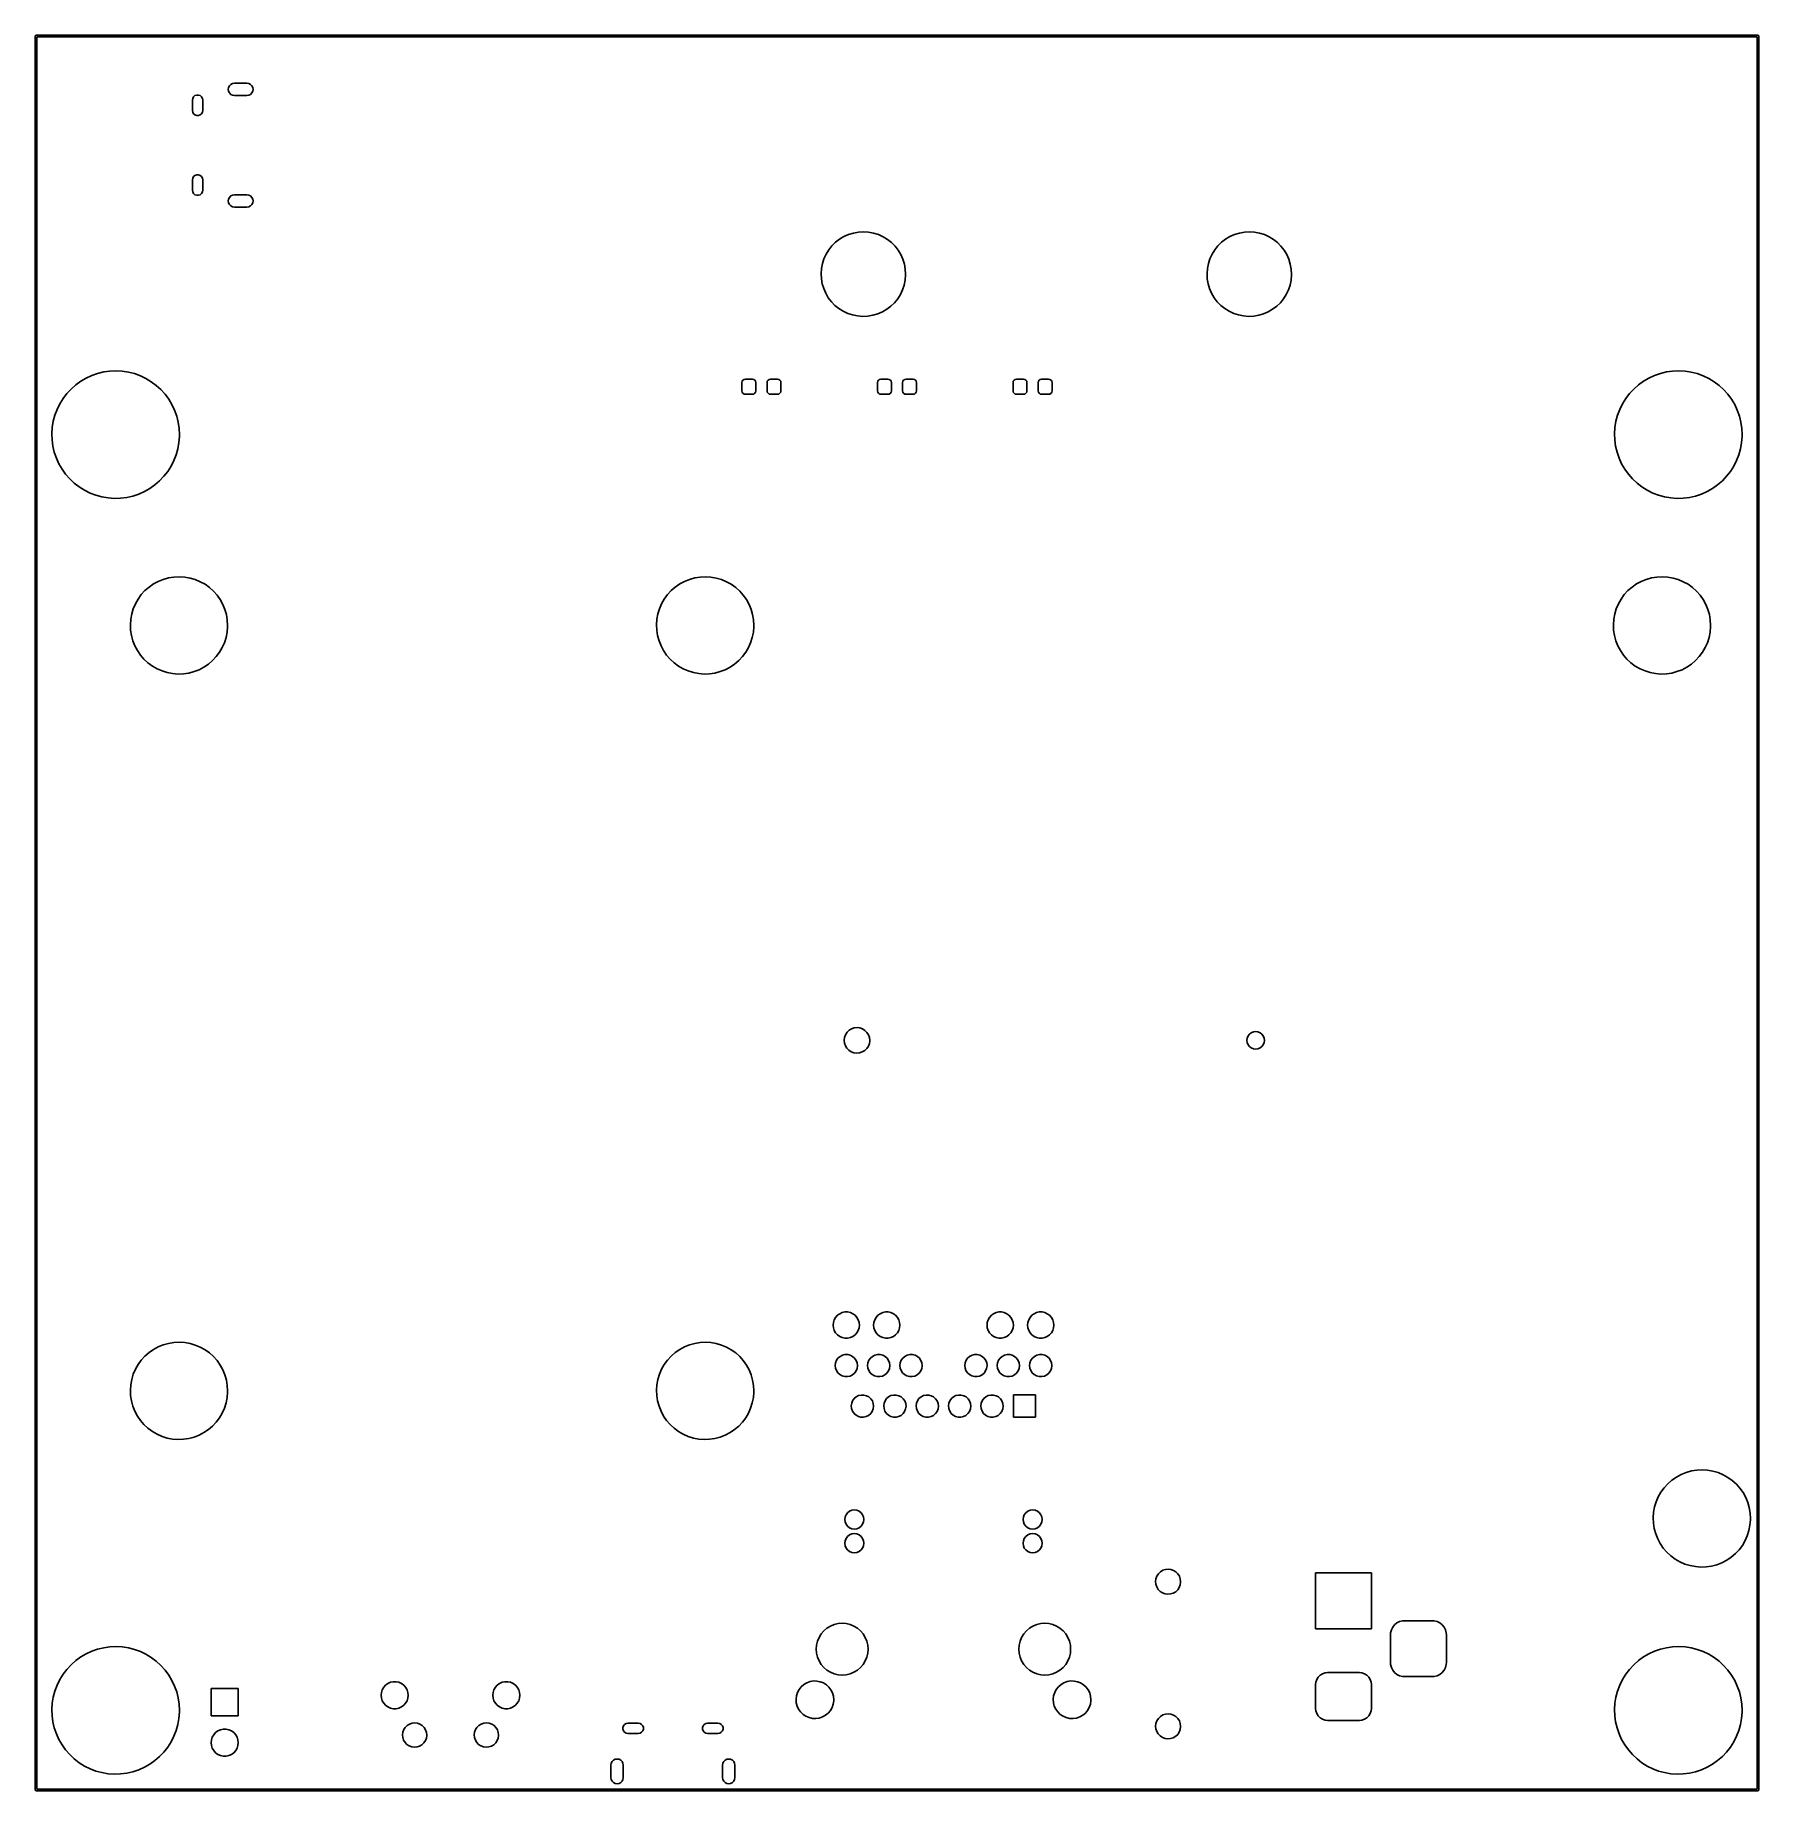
# Model space of a CAD drawing. Extents: x 0 to 4.25, y -4.33 to 0.
import ezdxf

# ---------------------------------------------------------------- set-up
doc = ezdxf.new("R2010")
doc.units = 0
doc.header["$MEASUREMENT"] = 0
doc.layers.add('BLACK', color=7, linetype='CONTINUOUS')

msp = doc.modelspace()

# ---------------------------------------------------------------- linework, layer by layer
at = {"layer": 'BLACK', "linetype": 'CONTINUOUS'}
for p, q in [((-0.001969, 0), (-0.001392, 0.001392)), ((-0.001969, -4.33071), (-0.001969, 0)), ((-0.001392, 0.001392), (0, 0.001969)), ((0, 0.001969), (4.25197, 0.001969)), ((4.25197, 0.001969), (4.25336, 0.001392)), ((4.25336, 0.001392), (4.25394, 0)), ((4.25394, 0), (4.25394, -4.33071)), ((0.001969, -0.001969), (0.001969, -4.32874)), ((4.25, -0.001969), (0.001969, -0.001969)), ((4.25, -4.32874), (4.25, -0.001969)), ((0.474961, -0.131929), (0.475707, -0.127215)), ((0.475707, -0.127215), (0.477874, -0.122962)), ((0.477874, -0.122962), (0.481249, -0.119587)), ((0.481249, -0.119587), (0.485502, -0.11742)), ((0.485502, -0.11742), (0.490216, -0.116673)), ((0.490216, -0.116673), (0.520728, -0.116673)), ((0.520728, -0.116673), (0.525443, -0.11742)), ((0.525443, -0.11742), (0.529696, -0.119587)), ((0.529696, -0.119587), (0.533071, -0.122962)), ((0.533071, -0.122962), (0.535238, -0.127215)), ((0.535238, -0.127215), (0.535984, -0.131929)), ((0.386378, -0.158504), (0.38715, -0.154128)), ((0.386378, -0.184094), (0.386378, -0.158504)), ((0.38715, -0.154128), (0.389371, -0.150279)), ((0.389371, -0.150279), (0.392776, -0.147423)), ((0.392776, -0.147423), (0.396951, -0.145903)), ((0.396951, -0.145903), (0.401395, -0.145903)), ((0.401395, -0.145903), (0.405571, -0.147423)), ((0.405571, -0.147423), (0.408975, -0.150279)), ((0.408975, -0.150279), (0.411197, -0.154128)), ((0.411197, -0.154128), (0.411968, -0.158504)), ((0.411968, -0.158504), (0.411968, -0.184094)), ((0.475707, -0.136643), (0.474961, -0.131929)), ((0.477874, -0.140896), (0.475707, -0.136643)), ((0.481249, -0.144271), (0.477874, -0.140896)), ((0.485502, -0.146438), (0.481249, -0.144271)), ((0.490216, -0.147185), (0.485502, -0.146438)), ((0.520728, -0.147185), (0.490216, -0.147185)), ((0.525443, -0.146438), (0.520728, -0.147185)), ((0.529696, -0.144271), (0.525443, -0.146438)), ((0.533071, -0.140896), (0.529696, -0.144271)), ((0.535238, -0.136643), (0.533071, -0.140896)), ((0.535984, -0.131929), (0.535238, -0.136643)), ((0.38715, -0.188471), (0.386378, -0.184094)), ((0.389371, -0.192319), (0.38715, -0.188471)), ((0.392776, -0.195176), (0.389371, -0.192319)), ((0.396951, -0.196695), (0.392776, -0.195176)), ((0.401395, -0.196695), (0.396951, -0.196695)), ((0.405571, -0.195176), (0.401395, -0.196695)), ((0.408975, -0.192319), (0.405571, -0.195176)), ((0.411197, -0.188471), (0.408975, -0.192319)), ((0.411968, -0.184094), (0.411197, -0.188471)), ((0.389371, -0.34713), (0.392776, -0.344273)), ((0.392776, -0.344273), (0.396951, -0.342753)), ((0.396951, -0.342753), (0.401395, -0.342753)), ((0.401395, -0.342753), (0.405571, -0.344273)), ((0.405571, -0.344273), (0.408975, -0.34713)), ((0.386378, -0.355354), (0.38715, -0.350978)), ((0.386378, -0.380945), (0.386378, -0.355354)), ((0.38715, -0.385321), (0.386378, -0.380945)), ((0.38715, -0.350978), (0.389371, -0.34713)), ((0.389371, -0.38917), (0.38715, -0.385321)), ((0.392776, -0.392026), (0.389371, -0.38917)), ((0.408975, -0.38917), (0.405571, -0.392026)), ((0.408975, -0.34713), (0.411197, -0.350978)), ((0.411197, -0.385321), (0.408975, -0.38917)), ((0.411197, -0.350978), (0.411968, -0.355354)), ((0.411968, -0.380945), (0.411197, -0.385321)), ((0.411968, -0.355354), (0.411968, -0.380945)), ((0.396951, -0.393546), (0.392776, -0.392026)), ((0.401395, -0.393546), (0.396951, -0.393546)), ((0.405571, -0.392026), (0.401395, -0.393546)), ((0.474961, -0.40752), (0.475707, -0.402805)), ((0.475707, -0.412234), (0.474961, -0.40752)), ((0.475707, -0.402805), (0.477874, -0.398552)), ((0.477874, -0.416487), (0.475707, -0.412234)), ((0.477874, -0.398552), (0.481249, -0.395177)), ((0.481249, -0.419862), (0.477874, -0.416487)), ((0.481249, -0.395177), (0.485502, -0.39301)), ((0.485502, -0.422029), (0.481249, -0.419862)), ((0.485502, -0.39301), (0.490216, -0.392264)), ((0.490216, -0.422776), (0.485502, -0.422029)), ((0.490216, -0.392264), (0.520728, -0.392264)), ((0.520728, -0.422776), (0.490216, -0.422776)), ((0.520728, -0.392264), (0.525443, -0.39301)), ((0.525443, -0.422029), (0.520728, -0.422776)), ((0.525443, -0.39301), (0.529696, -0.395177)), ((0.529696, -0.419862), (0.525443, -0.422029)), ((0.529696, -0.395177), (0.533071, -0.398552)), ((0.533071, -0.416487), (0.529696, -0.419862)), ((0.533071, -0.398552), (0.535238, -0.402805)), ((0.535238, -0.412234), (0.533071, -0.416487)), ((0.535238, -0.402805), (0.535984, -0.40752)), ((0.535984, -0.40752), (0.535238, -0.412234)), ((1.95759, -0.52808), (1.96542, -0.51826)), ((1.96542, -0.51826), (1.97437, -0.509451)), ((1.97437, -0.509451), (1.98431, -0.501781)), ((1.98431, -0.501781), (1.9951, -0.495361)), ((1.9951, -0.495361), (2.00659, -0.490284)), ((2.00659, -0.490284), (2.0186, -0.486623)), ((2.0186, -0.486623), (2.03096, -0.484432)), ((2.03096, -0.484432), (2.0435, -0.483742)), ((2.0435, -0.483742), (2.05603, -0.484563)), ((2.05603, -0.484563), (2.06837, -0.486883)), ((2.06837, -0.486883), (2.08034, -0.49067)), ((2.08034, -0.49067), (2.09177, -0.495867)), ((2.09177, -0.495867), (2.1025, -0.5024)), ((2.1025, -0.5024), (2.11236, -0.510174)), ((2.11236, -0.510174), (2.12121, -0.519076)), ((2.12121, -0.519076), (2.12893, -0.528977)), ((2.91035, -0.52808), (2.91818, -0.51826)), ((2.91818, -0.51826), (2.92712, -0.509451)), ((2.92712, -0.509451), (2.93707, -0.501781)), ((2.93707, -0.501781), (2.94786, -0.495361)), ((2.94786, -0.495361), (2.95934, -0.490284)), ((2.95934, -0.490284), (2.97135, -0.486623)), ((2.97135, -0.486623), (2.98372, -0.484432)), ((2.98372, -0.484432), (2.99625, -0.483742)), ((2.99625, -0.483742), (3.00878, -0.484563)), ((3.00878, -0.484563), (3.02113, -0.486883)), ((3.02113, -0.486883), (3.0331, -0.49067)), ((3.0331, -0.49067), (3.04453, -0.495867)), ((3.04453, -0.495867), (3.05525, -0.5024)), ((3.05525, -0.5024), (3.06511, -0.510174)), ((3.06511, -0.510174), (3.07397, -0.519076)), ((3.07397, -0.519076), (3.08169, -0.528977)), ((1.93951, -0.574453), (1.9419, -0.562125)), ((1.9419, -0.562125), (1.94575, -0.550173)), ((1.94575, -0.550173), (1.95101, -0.538769)), ((1.95101, -0.538769), (1.95759, -0.52808)), ((2.12893, -0.528977), (2.13541, -0.539735)), ((2.13541, -0.539735), (2.14055, -0.551193)), ((2.14055, -0.551193), (2.14427, -0.563184)), ((2.14427, -0.563184), (2.14653, -0.575537)), ((2.89227, -0.574453), (2.89466, -0.562125)), ((2.89466, -0.562125), (2.8985, -0.550173)), ((2.8985, -0.550173), (2.90376, -0.538769)), ((2.90376, -0.538769), (2.91035, -0.52808)), ((3.08169, -0.528977), (3.08817, -0.539735)), ((3.08817, -0.539735), (3.0933, -0.551193)), ((3.0933, -0.551193), (3.09703, -0.563184)), ((3.09703, -0.563184), (3.09928, -0.575537)), ((1.93863, -0.586978), (1.93951, -0.574453)), ((1.93925, -0.59952), (1.93863, -0.586978)), ((1.94138, -0.611895), (1.93925, -0.59952)), ((2.14624, -0.602771), (2.14373, -0.615074)), ((2.14726, -0.590256), (2.14624, -0.602771)), ((2.14653, -0.575537), (2.14728, -0.588071)), ((2.14728, -0.588071), (2.14726, -0.590256)), ((2.89138, -0.586978), (2.89227, -0.574453)), ((2.89201, -0.59952), (2.89138, -0.586978)), ((2.89413, -0.611895), (2.89201, -0.59952)), ((3.099, -0.602771), (3.09648, -0.615074)), ((3.10002, -0.590256), (3.099, -0.602771)), ((3.09928, -0.575537), (3.10004, -0.588071)), ((3.10004, -0.588071), (3.10002, -0.590256)), ((1.94498, -0.623925), (1.94138, -0.611895)), ((1.94999, -0.635436), (1.94498, -0.623925)), ((1.95636, -0.646261), (1.94999, -0.635436)), ((1.96397, -0.656243), (1.95636, -0.646261)), ((2.12768, -0.648952), (2.11975, -0.65869)), ((2.13438, -0.638333), (2.12768, -0.648952)), ((2.13975, -0.626985), (2.13438, -0.638333)), ((2.14373, -0.615074), (2.13975, -0.626985)), ((2.89773, -0.623925), (2.89413, -0.611895)), ((2.90275, -0.635436), (2.89773, -0.623925)), ((2.90911, -0.646261), (2.90275, -0.635436)), ((2.91673, -0.656243), (2.90911, -0.646261)), ((3.08043, -0.648952), (3.07251, -0.65869)), ((3.08713, -0.638333), (3.08043, -0.648952)), ((3.09251, -0.626985), (3.08713, -0.638333)), ((3.09648, -0.615074), (3.09251, -0.626985)), ((1.97274, -0.665237), (1.96397, -0.656243)), ((1.98252, -0.673114), (1.97274, -0.665237)), ((1.99317, -0.679758), (1.98252, -0.673114)), ((2.00455, -0.685075), (1.99317, -0.679758)), ((2.01648, -0.688987), (2.00455, -0.685075)), ((2.02879, -0.691436), (2.01648, -0.688987)), ((2.04131, -0.692389), (2.02879, -0.691436)), ((2.05386, -0.69183), (2.04131, -0.692389)), ((2.06624, -0.689768), (2.05386, -0.69183)), ((2.07829, -0.686234), (2.06624, -0.689768)), ((2.08983, -0.681277), (2.07829, -0.686234)), ((2.10069, -0.67497), (2.08983, -0.681277)), ((2.11071, -0.667405), (2.10069, -0.67497)), ((2.11975, -0.65869), (2.11071, -0.667405)), ((2.92549, -0.665237), (2.91673, -0.656243)), ((2.93527, -0.673114), (2.92549, -0.665237)), ((2.94593, -0.679758), (2.93527, -0.673114)), ((2.9573, -0.685075), (2.94593, -0.679758)), ((2.96923, -0.688987), (2.9573, -0.685075)), ((2.98155, -0.691436), (2.96923, -0.688987)), ((2.99407, -0.692389), (2.98155, -0.691436)), ((3.00661, -0.69183), (2.99407, -0.692389)), ((3.019, -0.689768), (3.00661, -0.69183)), ((3.03105, -0.686234), (3.019, -0.689768)), ((3.04259, -0.681277), (3.03105, -0.686234)), ((3.05344, -0.67497), (3.04259, -0.681277)), ((3.06347, -0.667405), (3.05344, -0.67497)), ((3.07251, -0.65869), (3.06347, -0.667405)), ((0.086667, -0.871737), (0.098173, -0.861522)), ((0.098173, -0.861522), (0.11062, -0.852478)), ((0.11062, -0.852478), (0.12389, -0.844692)), ((0.12389, -0.844692), (0.137857, -0.838239)), ((0.137857, -0.838239), (0.152387, -0.833179)), ((0.152387, -0.833179), (0.167342, -0.829561)), ((0.167342, -0.829561), (0.182578, -0.82742)), ((0.182578, -0.82742), (0.19795, -0.826775)), ((0.19795, -0.826775), (0.213312, -0.827634)), ((0.213312, -0.827634), (0.228516, -0.829988)), ((0.228516, -0.829988), (0.243419, -0.833814)), ((0.243419, -0.833814), (0.257876, -0.839077)), ((0.257876, -0.839077), (0.271752, -0.845725)), ((0.271752, -0.845725), (0.284912, -0.853695)), ((0.284912, -0.853695), (0.297232, -0.862911)), ((0.297232, -0.862911), (0.308594, -0.873286)), ((1.74311, -0.856053), (1.74377, -0.852757)), ((1.74311, -0.87623), (1.74311, -0.856053)), ((1.74377, -0.852757), (1.74563, -0.849963)), ((1.74563, -0.849963), (1.74843, -0.848096)), ((1.74843, -0.848096), (1.75172, -0.847441)), ((1.75172, -0.847441), (1.76895, -0.847441)), ((1.76895, -0.847441), (1.77224, -0.848096)), ((1.77224, -0.848096), (1.77504, -0.849963)), ((1.77504, -0.849963), (1.7769, -0.852757)), ((1.7769, -0.852757), (1.77756, -0.856053)), ((1.77756, -0.856053), (1.77756, -0.87623)), ((1.80512, -0.856053), (1.80577, -0.852757)), ((1.80512, -0.87623), (1.80512, -0.856053)), ((1.80577, -0.852757), (1.80764, -0.849963)), ((1.80764, -0.849963), (1.81043, -0.848096)), ((1.81043, -0.848096), (1.81373, -0.847441)), ((1.81373, -0.847441), (1.83095, -0.847441)), ((1.83095, -0.847441), (1.83425, -0.848096)), ((1.83425, -0.848096), (1.83704, -0.849963)), ((1.83704, -0.849963), (1.83891, -0.852757)), ((1.83891, -0.852757), (1.83957, -0.856053)), ((1.83957, -0.856053), (1.83957, -0.87623)), ((2.07776, -0.856053), (2.07841, -0.852757)), ((2.07776, -0.87623), (2.07776, -0.856053)), ((2.07841, -0.852757), (2.08028, -0.849963)), ((2.08028, -0.849963), (2.08307, -0.848096)), ((2.08307, -0.848096), (2.08637, -0.847441)), ((2.08637, -0.847441), (2.10359, -0.847441)), ((2.10359, -0.847441), (2.10689, -0.848096)), ((2.10689, -0.848096), (2.10968, -0.849963)), ((2.10968, -0.849963), (2.11155, -0.852757)), ((2.11155, -0.852757), (2.1122, -0.856053)), ((2.1122, -0.856053), (2.1122, -0.87623)), ((2.13976, -0.856053), (2.14042, -0.852757)), ((2.13976, -0.87623), (2.13976, -0.856053)), ((2.14042, -0.852757), (2.14229, -0.849963)), ((2.14229, -0.849963), (2.14508, -0.848096)), ((2.14508, -0.848096), (2.14838, -0.847441)), ((2.14838, -0.847441), (2.1656, -0.847441)), ((2.1656, -0.847441), (2.1689, -0.848096)), ((2.1689, -0.848096), (2.17169, -0.849963)), ((2.17169, -0.849963), (2.17356, -0.852757)), ((2.17356, -0.852757), (2.17421, -0.856053)), ((2.17421, -0.856053), (2.17421, -0.87623)), ((2.4124, -0.856053), (2.41306, -0.852757)), ((2.4124, -0.87623), (2.4124, -0.856053)), ((2.41306, -0.852757), (2.41492, -0.849963)), ((2.41492, -0.849963), (2.41772, -0.848096)), ((2.41772, -0.848096), (2.42101, -0.847441)), ((2.42101, -0.847441), (2.43824, -0.847441)), ((2.43824, -0.847441), (2.44153, -0.848096)), ((2.44153, -0.848096), (2.44433, -0.849963)), ((2.44433, -0.849963), (2.44619, -0.852757)), ((2.44619, -0.852757), (2.44685, -0.856053)), ((2.44685, -0.856053), (2.44685, -0.87623)), ((2.47441, -0.856053), (2.47506, -0.852757)), ((2.47441, -0.87623), (2.47441, -0.856053)), ((2.47506, -0.852757), (2.47693, -0.849963)), ((2.47693, -0.849963), (2.47973, -0.848096)), ((2.47973, -0.848096), (2.48302, -0.847441)), ((2.48302, -0.847441), (2.50025, -0.847441)), ((2.50025, -0.847441), (2.50354, -0.848096)), ((2.50354, -0.848096), (2.50634, -0.849963)), ((2.50634, -0.849963), (2.5082, -0.852757)), ((2.5082, -0.852757), (2.50886, -0.856053)), ((2.50886, -0.856053), (2.50886, -0.87623)), ((3.94493, -0.871737), (3.95644, -0.861522)), ((3.95644, -0.861522), (3.96889, -0.852478)), ((3.96889, -0.852478), (3.98216, -0.844692)), ((3.98216, -0.844692), (3.99612, -0.838239)), ((3.99612, -0.838239), (4.01065, -0.833179)), ((4.01065, -0.833179), (4.02561, -0.829561)), ((4.02561, -0.829561), (4.04085, -0.82742)), ((4.04085, -0.82742), (4.05622, -0.826775)), ((4.05622, -0.826775), (4.07158, -0.827634)), ((4.07158, -0.827634), (4.08678, -0.829988)), ((4.08678, -0.829988), (4.10169, -0.833814)), ((4.10169, -0.833814), (4.11614, -0.839077)), ((4.11614, -0.839077), (4.13002, -0.845725)), ((4.13002, -0.845725), (4.14318, -0.853695)), ((4.14318, -0.853695), (4.1555, -0.862911)), ((4.1555, -0.862911), (4.16686, -0.873286)), ((0.052105, -0.922214), (0.058849, -0.908385)), ((0.058849, -0.908385), (0.066911, -0.895281)), ((0.066911, -0.895281), (0.076214, -0.883026)), ((0.076214, -0.883026), (0.086667, -0.871737)), ((0.308594, -0.873286), (0.318889, -0.88472)), ((0.318889, -0.88472), (0.328019, -0.897104)), ((0.328019, -0.897104), (0.335897, -0.910319)), ((1.74377, -0.879526), (1.74311, -0.87623)), ((1.74563, -0.88232), (1.74377, -0.879526)), ((1.74843, -0.884187), (1.74563, -0.88232)), ((1.75172, -0.884843), (1.74843, -0.884187)), ((1.76895, -0.884843), (1.75172, -0.884843)), ((1.77224, -0.884187), (1.76895, -0.884843)), ((1.77504, -0.88232), (1.77224, -0.884187)), ((1.7769, -0.879526), (1.77504, -0.88232)), ((1.77756, -0.87623), (1.7769, -0.879526)), ((1.80577, -0.879526), (1.80512, -0.87623)), ((1.80764, -0.88232), (1.80577, -0.879526)), ((1.81043, -0.884187), (1.80764, -0.88232)), ((1.81373, -0.884843), (1.81043, -0.884187)), ((1.83095, -0.884843), (1.81373, -0.884843)), ((1.83425, -0.884187), (1.83095, -0.884843)), ((1.83704, -0.88232), (1.83425, -0.884187)), ((1.83891, -0.879526), (1.83704, -0.88232)), ((1.83957, -0.87623), (1.83891, -0.879526)), ((2.07841, -0.879526), (2.07776, -0.87623)), ((2.08028, -0.88232), (2.07841, -0.879526)), ((2.08307, -0.884187), (2.08028, -0.88232)), ((2.08637, -0.884843), (2.08307, -0.884187)), ((2.10359, -0.884843), (2.08637, -0.884843)), ((2.10689, -0.884187), (2.10359, -0.884843)), ((2.10968, -0.88232), (2.10689, -0.884187)), ((2.11155, -0.879526), (2.10968, -0.88232)), ((2.1122, -0.87623), (2.11155, -0.879526)), ((2.14042, -0.879526), (2.13976, -0.87623)), ((2.14229, -0.88232), (2.14042, -0.879526)), ((2.14508, -0.884187), (2.14229, -0.88232)), ((2.14838, -0.884843), (2.14508, -0.884187)), ((2.1656, -0.884843), (2.14838, -0.884843)), ((2.1689, -0.884187), (2.1656, -0.884843)), ((2.17169, -0.88232), (2.1689, -0.884187)), ((2.17356, -0.879526), (2.17169, -0.88232)), ((2.17421, -0.87623), (2.17356, -0.879526)), ((2.41306, -0.879526), (2.4124, -0.87623)), ((2.41492, -0.88232), (2.41306, -0.879526)), ((2.41772, -0.884187), (2.41492, -0.88232)), ((2.42101, -0.884843), (2.41772, -0.884187)), ((2.43824, -0.884843), (2.42101, -0.884843)), ((2.44153, -0.884187), (2.43824, -0.884843)), ((2.44433, -0.88232), (2.44153, -0.884187)), ((2.44619, -0.879526), (2.44433, -0.88232)), ((2.44685, -0.87623), (2.44619, -0.879526)), ((2.47506, -0.879526), (2.47441, -0.87623)), ((2.47693, -0.88232), (2.47506, -0.879526)), ((2.47973, -0.884187), (2.47693, -0.88232)), ((2.48302, -0.884843), (2.47973, -0.884187)), ((2.50025, -0.884843), (2.48302, -0.884843)), ((2.50354, -0.884187), (2.50025, -0.884843)), ((2.50634, -0.88232), (2.50354, -0.884187)), ((2.5082, -0.879526), (2.50634, -0.88232)), ((2.50886, -0.87623), (2.5082, -0.879526)), ((3.91037, -0.922214), (3.91712, -0.908385)), ((3.91712, -0.908385), (3.92518, -0.895281)), ((3.92518, -0.895281), (3.93448, -0.883026)), ((3.93448, -0.883026), (3.94493, -0.871737)), ((4.16686, -0.873286), (4.17716, -0.88472)), ((4.17716, -0.88472), (4.18629, -0.897104)), ((4.18629, -0.897104), (4.19416, -0.910319)), ((0.040351, -0.966698), (0.042811, -0.95151)), ((0.042811, -0.95151), (0.046742, -0.936635)), ((0.046742, -0.936635), (0.052105, -0.922214)), ((0.335897, -0.910319), (0.342448, -0.924241)), ((0.342448, -0.924241), (0.347609, -0.938735)), ((0.347609, -0.938735), (0.351332, -0.953664)), ((3.89862, -0.966698), (3.90108, -0.95151)), ((3.90108, -0.95151), (3.90501, -0.936635)), ((3.90501, -0.936635), (3.91037, -0.922214)), ((4.19416, -0.910319), (4.20072, -0.924241)), ((4.20072, -0.924241), (4.20588, -0.938735)), ((4.20588, -0.938735), (4.2096, -0.953664)), ((0.039385, -0.982053), (0.040351, -0.966698)), ((0.039922, -0.99743), (0.039385, -0.982053)), ((0.351332, -0.953664), (0.353579, -0.968885)), ((0.354269, -0.988649), (0.353089, -1.00399)), ((0.353579, -0.968885), (0.354331, -0.984252)), ((0.354331, -0.984252), (0.354269, -0.988649)), ((3.89765, -0.982053), (3.89862, -0.966698)), ((3.89819, -0.99743), (3.89765, -0.982053)), ((4.2096, -0.953664), (4.21185, -0.968885)), ((4.21254, -0.988649), (4.21136, -1.00399)), ((4.21185, -0.968885), (4.2126, -0.984252)), ((4.2126, -0.984252), (4.21254, -0.988649)), ((0.041957, -1.01268), (0.039922, -0.99743)), ((0.045471, -1.02766), (0.041957, -1.01268)), ((0.050429, -1.04222), (0.045471, -1.02766)), ((0.34628, -1.03396), (0.340716, -1.04831)), ((0.350417, -1.01914), (0.34628, -1.03396)), ((0.353089, -1.00399), (0.350417, -1.01914)), ((3.90022, -1.01268), (3.89819, -0.99743)), ((3.90374, -1.02766), (3.90022, -1.01268)), ((3.9087, -1.04222), (3.90374, -1.02766)), ((4.20455, -1.03396), (4.19898, -1.04831)), ((4.20868, -1.01914), (4.20455, -1.03396)), ((4.21136, -1.00399), (4.20868, -1.01914)), ((0.056785, -1.05624), (0.050429, -1.04222)), ((0.064478, -1.06956), (0.056785, -1.05624)), ((0.073434, -1.08207), (0.064478, -1.06956)), ((0.083569, -1.09365), (0.073434, -1.08207)), ((0.325535, -1.07503), (0.316062, -1.08715)), ((0.333779, -1.06204), (0.325535, -1.07503)), ((0.340716, -1.04831), (0.333779, -1.06204)), ((3.91505, -1.05624), (3.9087, -1.04222)), ((3.92275, -1.06956), (3.91505, -1.05624)), ((3.9317, -1.08207), (3.92275, -1.06956)), ((3.94184, -1.09365), (3.9317, -1.08207)), ((4.1838, -1.07503), (4.17433, -1.08715)), ((4.19205, -1.06204), (4.1838, -1.07503)), ((4.19898, -1.04831), (4.19205, -1.06204)), ((0.094784, -1.10418), (0.083569, -1.09365)), ((0.106974, -1.11357), (0.094784, -1.10418)), ((0.120022, -1.12172), (0.106974, -1.11357)), ((0.133803, -1.12856), (0.120022, -1.12172)), ((0.267855, -1.12482), (0.253799, -1.13107)), ((0.281233, -1.11722), (0.267855, -1.12482)), ((0.293805, -1.10835), (0.281233, -1.11722)), ((0.305452, -1.09829), (0.293805, -1.10835)), ((0.316062, -1.08715), (0.305452, -1.09829)), ((3.95305, -1.10418), (3.94184, -1.09365)), ((3.96524, -1.11357), (3.95305, -1.10418)), ((3.97829, -1.12172), (3.96524, -1.11357)), ((3.99207, -1.12856), (3.97829, -1.12172)), ((4.12612, -1.12482), (4.11207, -1.13107)), ((4.1395, -1.11722), (4.12612, -1.12482)), ((4.15207, -1.10835), (4.1395, -1.11722)), ((4.16372, -1.09829), (4.15207, -1.10835)), ((4.17433, -1.08715), (4.16372, -1.09829)), ((0.148186, -1.13402), (0.133803, -1.12856)), ((0.163034, -1.13806), (0.148186, -1.13402)), ((0.178204, -1.14062), (0.163034, -1.13806)), ((0.193552, -1.1417), (0.178204, -1.14062)), ((0.208932, -1.14127), (0.193552, -1.1417)), ((0.224197, -1.13934), (0.208932, -1.14127)), ((0.2392, -1.13593), (0.224197, -1.13934)), ((0.253799, -1.13107), (0.2392, -1.13593)), ((4.00645, -1.13402), (3.99207, -1.12856)), ((4.0213, -1.13806), (4.00645, -1.13402)), ((4.03647, -1.14062), (4.0213, -1.13806)), ((4.05182, -1.1417), (4.03647, -1.14062)), ((4.0672, -1.14127), (4.05182, -1.1417)), ((4.08246, -1.13934), (4.0672, -1.14127)), ((4.09747, -1.13593), (4.08246, -1.13934)), ((4.11207, -1.13107), (4.09747, -1.13593)), ((0.302093, -1.34667), (0.314523, -1.34165)), ((0.314523, -1.34165), (0.327435, -1.33804)), ((0.327435, -1.33804), (0.340668, -1.3359)), ((0.340668, -1.3359), (0.354058, -1.33525)), ((0.354058, -1.33525), (0.367438, -1.33609)), ((0.367438, -1.33609), (0.38064, -1.33842)), ((0.38064, -1.33842), (0.3935, -1.3422)), ((0.3935, -1.3422), (0.405859, -1.3474)), ((1.60131, -1.34667), (1.61374, -1.34165)), ((1.61374, -1.34165), (1.62665, -1.33804)), ((1.62665, -1.33804), (1.63988, -1.3359)), ((1.63988, -1.3359), (1.65327, -1.33525)), ((1.65327, -1.33525), (1.66665, -1.33609)), ((1.66665, -1.33609), (1.67985, -1.33842)), ((1.67985, -1.33842), (1.69271, -1.3422)), ((1.69271, -1.3422), (1.70507, -1.3474)), ((3.96352, -1.34666), (3.97595, -1.34164)), ((3.97595, -1.34164), (3.98886, -1.33804)), ((3.98886, -1.33804), (4.00209, -1.33589)), ((4.00209, -1.33589), (4.01548, -1.33524)), ((4.01548, -1.33524), (4.02886, -1.33608)), ((4.02886, -1.33608), (4.04207, -1.33841)), ((4.04207, -1.33841), (4.05493, -1.34219)), ((4.05493, -1.34219), (4.06728, -1.34739)), ((0.252286, -1.39027), (0.260165, -1.37943)), ((0.260165, -1.37943), (0.269205, -1.36953)), ((0.269205, -1.36953), (0.279292, -1.3607)), ((0.279292, -1.3607), (0.2903, -1.35305)), ((0.2903, -1.35305), (0.302093, -1.34667)), ((0.405859, -1.3474), (0.417561, -1.35394)), ((0.417561, -1.35394), (0.428462, -1.36174)), ((0.428462, -1.36174), (0.438424, -1.37071)), ((0.438424, -1.37071), (0.447325, -1.38074)), ((0.447325, -1.38074), (0.455052, -1.39169)), ((1.5515, -1.39027), (1.55938, -1.37943)), ((1.55938, -1.37943), (1.56842, -1.36953)), ((1.56842, -1.36953), (1.5785, -1.3607)), ((1.5785, -1.3607), (1.58951, -1.35305)), ((1.58951, -1.35305), (1.60131, -1.34667)), ((1.70507, -1.3474), (1.71677, -1.35394)), ((1.71677, -1.35394), (1.72767, -1.36174)), ((1.72767, -1.36174), (1.73764, -1.37071)), ((1.73764, -1.37071), (1.74654, -1.38074)), ((1.74654, -1.38074), (1.75426, -1.39169)), ((3.91371, -1.39027), (3.92159, -1.37942)), ((3.92159, -1.37942), (3.93063, -1.36952)), ((3.93063, -1.36952), (3.94072, -1.36069)), ((3.94072, -1.36069), (3.95173, -1.35304)), ((3.95173, -1.35304), (3.96352, -1.34666)), ((4.06728, -1.34739), (4.07899, -1.35393)), ((4.07899, -1.35393), (4.08989, -1.36173)), ((4.08989, -1.36173), (4.09985, -1.3707)), ((4.09985, -1.3707), (4.10875, -1.38073)), ((4.10875, -1.38073), (4.11648, -1.39168)), ((0.234088, -1.44027), (0.236508, -1.42709)), ((0.236508, -1.42709), (0.240383, -1.41425)), ((0.240383, -1.41425), (0.245664, -1.40193)), ((0.245664, -1.40193), (0.252286, -1.39027)), ((0.455052, -1.39169), (0.461511, -1.40344)), ((0.461511, -1.40344), (0.466619, -1.41583)), ((0.466619, -1.41583), (0.470314, -1.42872)), ((0.470314, -1.42872), (0.47255, -1.44194)), ((1.5333, -1.44027), (1.53572, -1.42709)), ((1.53572, -1.42709), (1.5396, -1.41425)), ((1.5396, -1.41425), (1.54488, -1.40193)), ((1.54488, -1.40193), (1.5515, -1.39027)), ((1.75426, -1.39169), (1.76072, -1.40344)), ((1.76072, -1.40344), (1.76583, -1.41583)), ((1.76583, -1.41583), (1.76953, -1.42872)), ((1.76953, -1.42872), (1.77176, -1.44194)), ((3.89551, -1.44027), (3.89793, -1.42708)), ((3.89793, -1.42708), (3.90181, -1.41425)), ((3.90181, -1.41425), (3.90709, -1.40192)), ((3.90709, -1.40192), (3.91371, -1.39027)), ((4.11648, -1.39168), (4.12294, -1.40343)), ((4.12294, -1.40343), (4.12805, -1.41583)), ((4.12805, -1.41583), (4.13174, -1.42871)), ((4.13174, -1.42871), (4.13398, -1.44193)), ((0.233153, -1.45365), (0.234088, -1.44027)), ((0.233714, -1.46704), (0.233153, -1.45365)), ((0.235765, -1.48029), (0.233714, -1.46704)), ((0.47213, -1.47203), (0.469526, -1.48518)), ((0.473252, -1.45868), (0.47213, -1.47203)), ((0.47255, -1.44194), (0.473299, -1.45532)), ((0.473299, -1.45532), (0.473252, -1.45868)), ((1.53237, -1.45365), (1.5333, -1.44027)), ((1.53293, -1.46704), (1.53237, -1.45365)), ((1.53498, -1.48029), (1.53293, -1.46704)), ((1.77134, -1.47203), (1.76874, -1.48518)), ((1.77246, -1.45868), (1.77134, -1.47203)), ((1.77176, -1.44194), (1.77251, -1.45532)), ((1.77251, -1.45532), (1.77246, -1.45868)), ((3.89458, -1.45364), (3.89551, -1.44027)), ((3.89514, -1.46703), (3.89458, -1.45364)), ((3.89719, -1.48028), (3.89514, -1.46703)), ((4.13356, -1.47203), (4.13095, -1.48518)), ((4.13468, -1.45867), (4.13356, -1.47203)), ((4.13398, -1.44193), (4.13472, -1.45531)), ((4.13472, -1.45531), (4.13468, -1.45867)), ((0.23928, -1.49323), (0.235765, -1.48029)), ((0.244215, -1.50569), (0.23928, -1.49323)), ((0.250509, -1.51753), (0.244215, -1.50569)), ((0.46002, -1.51021), (0.453236, -1.52177)), ((0.465472, -1.49796), (0.46002, -1.51021)), ((0.469526, -1.48518), (0.465472, -1.49796)), ((1.53849, -1.49323), (1.53498, -1.48029)), ((1.54343, -1.50569), (1.53849, -1.49323)), ((1.54972, -1.51753), (1.54343, -1.50569)), ((1.75923, -1.51021), (1.75245, -1.52177)), ((1.76469, -1.49796), (1.75923, -1.51021)), ((1.76874, -1.48518), (1.76469, -1.49796)), ((3.90071, -1.49322), (3.89719, -1.48028)), ((3.90564, -1.50568), (3.90071, -1.49322)), ((3.91193, -1.51752), (3.90564, -1.50568)), ((4.12145, -1.5102), (4.11466, -1.52177)), ((4.1269, -1.49796), (4.12145, -1.5102)), ((4.13095, -1.48518), (4.1269, -1.49796)), ((0.258083, -1.52859), (0.250509, -1.51753)), ((0.266842, -1.53874), (0.258083, -1.52859)), ((0.276679, -1.54784), (0.266842, -1.53874)), ((0.287469, -1.5558), (0.276679, -1.54784)), ((0.299079, -1.5625), (0.287469, -1.5558)), ((0.414705, -1.55847), (0.402825, -1.56468)), ((0.425819, -1.55097), (0.414705, -1.55847)), ((0.436028, -1.54228), (0.425819, -1.55097)), ((0.445205, -1.53251), (0.436028, -1.54228)), ((0.453236, -1.52177), (0.445205, -1.53251)), ((1.5573, -1.52859), (1.54972, -1.51753)), ((1.56605, -1.53874), (1.5573, -1.52859)), ((1.57589, -1.54784), (1.56605, -1.53874)), ((1.58668, -1.5558), (1.57589, -1.54784)), ((1.59829, -1.5625), (1.58668, -1.5558)), ((1.71392, -1.55847), (1.70204, -1.56468)), ((1.72503, -1.55097), (1.71392, -1.55847)), ((1.73524, -1.54228), (1.72503, -1.55097)), ((1.74442, -1.53251), (1.73524, -1.54228)), ((1.75245, -1.52177), (1.74442, -1.53251)), ((3.91951, -1.52858), (3.91193, -1.51752)), ((3.92827, -1.53873), (3.91951, -1.52858)), ((3.9381, -1.54784), (3.92827, -1.53873)), ((3.94889, -1.55579), (3.9381, -1.54784)), ((3.9605, -1.5625), (3.94889, -1.55579)), ((4.07613, -1.55846), (4.06425, -1.56467)), ((4.08725, -1.55096), (4.07613, -1.55846)), ((4.09745, -1.54227), (4.08725, -1.55096)), ((4.10663, -1.5325), (4.09745, -1.54227)), ((4.11466, -1.52177), (4.10663, -1.5325)), ((0.311364, -1.56787), (0.299079, -1.5625)), ((0.32417, -1.57183), (0.311364, -1.56787)), ((0.337339, -1.57435), (0.32417, -1.57183)), ((0.350705, -1.57537), (0.337339, -1.57435)), ((0.364103, -1.57491), (0.350705, -1.57537)), ((0.377365, -1.57295), (0.364103, -1.57491)), ((0.390326, -1.56952), (0.377365, -1.57295)), ((0.402825, -1.56468), (0.390326, -1.56952)), ((1.61058, -1.56787), (1.59829, -1.5625)), ((1.62338, -1.57183), (1.61058, -1.56787)), ((1.63655, -1.57435), (1.62338, -1.57183)), ((1.64992, -1.57537), (1.63655, -1.57435)), ((1.66332, -1.57491), (1.64992, -1.57537)), ((1.67658, -1.57295), (1.66332, -1.57491)), ((1.68954, -1.56952), (1.67658, -1.57295)), ((1.70204, -1.56468), (1.68954, -1.56952)), ((3.97279, -1.56786), (3.9605, -1.5625)), ((3.9856, -1.57183), (3.97279, -1.56786)), ((3.99876, -1.57434), (3.9856, -1.57183)), ((4.01213, -1.57537), (3.99876, -1.57434)), ((4.02553, -1.5749), (4.01213, -1.57537)), ((4.03879, -1.57294), (4.02553, -1.5749)), ((4.05175, -1.56952), (4.03879, -1.57294)), ((4.06425, -1.56467), (4.05175, -1.56952)), ((1.99659, -2.4724), (1.99899, -2.4658)), ((1.99899, -2.4658), (2.0028, -2.4599)), ((2.0028, -2.4599), (2.00781, -2.45498)), ((2.00781, -2.45498), (2.01379, -2.4513)), ((2.01379, -2.4513), (2.02044, -2.44904)), ((2.02044, -2.44904), (2.02742, -2.44831)), ((2.02742, -2.44831), (2.0344, -2.44914)), ((2.0344, -2.44914), (2.04101, -2.45149)), ((2.04101, -2.45149), (2.04694, -2.45526)), ((2.04694, -2.45526), (2.05189, -2.46024)), ((2.05189, -2.46024), (2.05561, -2.46619)), ((2.05561, -2.46619), (2.05792, -2.47283)), ((2.99054, -2.4742), (2.9927, -2.46898)), ((2.9927, -2.46898), (2.99615, -2.46449)), ((2.99615, -2.46449), (3.00063, -2.46105)), ((3.00063, -2.46105), (3.00585, -2.45889)), ((3.00585, -2.45889), (3.01146, -2.45815)), ((3.01146, -2.45815), (3.01706, -2.45889)), ((3.01706, -2.45889), (3.02228, -2.46105)), ((3.02228, -2.46105), (3.02677, -2.46449)), ((3.02677, -2.46449), (3.03021, -2.46898)), ((3.03021, -2.46898), (3.03237, -2.4742)), ((1.99571, -2.47936), (1.99659, -2.4724)), ((1.9964, -2.48635), (1.99571, -2.47936)), ((1.99861, -2.49301), (1.9964, -2.48635)), ((2.00225, -2.49902), (1.99861, -2.49301)), ((2.00713, -2.50407), (2.00225, -2.49902)), ((2.013, -2.50792), (2.00713, -2.50407)), ((2.01959, -2.51036), (2.013, -2.50792)), ((2.02655, -2.51129), (2.01959, -2.51036)), ((2.03354, -2.51066), (2.02655, -2.51129)), ((2.04022, -2.50849), (2.03354, -2.51066)), ((2.04625, -2.50489), (2.04022, -2.50849)), ((2.05133, -2.50005), (2.04625, -2.50489)), ((2.05522, -2.4942), (2.05133, -2.50005)), ((2.05771, -2.48764), (2.05522, -2.4942)), ((2.05869, -2.48068), (2.05771, -2.48764)), ((2.05792, -2.47283), (2.0587, -2.4798)), ((2.0587, -2.4798), (2.05869, -2.48068)), ((2.9898, -2.4798), (2.99054, -2.4742)), ((2.99054, -2.48541), (2.9898, -2.4798)), ((2.9927, -2.49063), (2.99054, -2.48541)), ((2.99615, -2.49511), (2.9927, -2.49063)), ((3.00063, -2.49856), (2.99615, -2.49511)), ((3.00585, -2.50072), (3.00063, -2.49856)), ((3.01146, -2.50146), (3.00585, -2.50072)), ((3.01706, -2.50072), (3.01146, -2.50146)), ((3.02228, -2.49856), (3.01706, -2.50072)), ((3.02677, -2.49511), (3.02228, -2.49856)), ((3.03021, -2.49063), (3.02677, -2.49511)), ((3.03237, -2.48541), (3.03021, -2.49063)), ((3.03237, -2.4742), (3.03311, -2.4798)), ((3.03311, -2.4798), (3.03237, -2.48541)), ((1.97108, -3.16947), (1.97447, -3.16359)), ((1.97447, -3.16359), (1.97901, -3.15854)), ((1.97901, -3.15854), (1.98451, -3.15455)), ((1.98451, -3.15455), (1.99071, -3.15179)), ((1.99071, -3.15179), (1.99735, -3.15037)), ((1.99735, -3.15037), (2.00414, -3.15037)), ((2.00414, -3.15037), (2.01078, -3.15179)), ((2.01078, -3.15179), (2.01699, -3.15455)), ((2.01699, -3.15455), (2.02248, -3.15854)), ((2.02248, -3.15854), (2.02703, -3.16359)), ((2.02703, -3.16359), (2.03042, -3.16947)), ((2.07108, -3.16947), (2.07447, -3.16359)), ((2.07447, -3.16359), (2.07901, -3.15854)), ((2.07901, -3.15854), (2.08451, -3.15455)), ((2.08451, -3.15455), (2.09071, -3.15179)), ((2.09071, -3.15179), (2.09735, -3.15037)), ((2.09735, -3.15037), (2.10414, -3.15037)), ((2.10414, -3.15037), (2.11078, -3.15179)), ((2.11078, -3.15179), (2.11699, -3.15455)), ((2.11699, -3.15455), (2.12248, -3.15854)), ((2.12248, -3.15854), (2.12703, -3.16359)), ((2.12703, -3.16359), (2.13042, -3.16947)), ((2.35108, -3.16947), (2.35447, -3.16359)), ((2.35447, -3.16359), (2.35901, -3.15854)), ((2.35901, -3.15854), (2.36451, -3.15455)), ((2.36451, -3.15455), (2.37071, -3.15179)), ((2.37071, -3.15179), (2.37735, -3.15037)), ((2.37735, -3.15037), (2.38414, -3.15037)), ((2.38414, -3.15037), (2.39079, -3.15179)), ((2.39079, -3.15179), (2.39699, -3.15455)), ((2.39699, -3.15455), (2.40248, -3.15854)), ((2.40248, -3.15854), (2.40703, -3.16359)), ((2.40703, -3.16359), (2.41042, -3.16947)), ((2.45108, -3.16947), (2.45447, -3.16359)), ((2.45447, -3.16359), (2.45901, -3.15854)), ((2.45901, -3.15854), (2.46451, -3.15455)), ((2.46451, -3.15455), (2.47071, -3.15179)), ((2.47071, -3.15179), (2.47735, -3.15037)), ((2.47735, -3.15037), (2.48414, -3.15037)), ((2.48414, -3.15037), (2.49078, -3.15179)), ((2.49078, -3.15179), (2.49699, -3.15455)), ((2.49699, -3.15455), (2.50248, -3.15854)), ((2.50248, -3.15854), (2.50703, -3.16359)), ((2.50703, -3.16359), (2.51042, -3.16947)), ((1.96827, -3.18268), (1.96898, -3.17592)), ((1.96898, -3.18943), (1.96827, -3.18268)), ((1.96898, -3.17592), (1.97108, -3.16947)), ((1.97108, -3.19589), (1.96898, -3.18943)), ((1.97447, -3.20177), (1.97108, -3.19589)), ((1.97901, -3.20681), (1.97447, -3.20177)), ((1.98451, -3.21081), (1.97901, -3.20681)), ((2.02248, -3.20681), (2.01699, -3.21081)), ((2.02703, -3.20177), (2.02248, -3.20681)), ((2.03042, -3.19589), (2.02703, -3.20177)), ((2.03042, -3.16947), (2.03252, -3.17592)), ((2.03252, -3.18943), (2.03042, -3.19589)), ((2.03252, -3.17592), (2.03323, -3.18268)), ((2.03323, -3.18268), (2.03252, -3.18943)), ((2.06827, -3.18268), (2.06898, -3.17592)), ((2.06898, -3.18943), (2.06827, -3.18268)), ((2.06898, -3.17592), (2.07108, -3.16947)), ((2.07108, -3.19589), (2.06898, -3.18943)), ((2.07447, -3.20177), (2.07108, -3.19589)), ((2.07901, -3.20681), (2.07447, -3.20177)), ((2.08451, -3.21081), (2.07901, -3.20681)), ((2.12248, -3.20681), (2.11699, -3.21081)), ((2.12703, -3.20177), (2.12248, -3.20681)), ((2.13042, -3.19589), (2.12703, -3.20177)), ((2.13042, -3.16947), (2.13252, -3.17592)), ((2.13252, -3.18943), (2.13042, -3.19589)), ((2.13252, -3.17592), (2.13323, -3.18268)), ((2.13323, -3.18268), (2.13252, -3.18943)), ((2.34827, -3.18268), (2.34898, -3.17592)), ((2.34898, -3.18943), (2.34827, -3.18268)), ((2.34898, -3.17592), (2.35108, -3.16947)), ((2.35108, -3.19589), (2.34898, -3.18943)), ((2.35447, -3.20177), (2.35108, -3.19589)), ((2.35901, -3.20681), (2.35447, -3.20177)), ((2.36451, -3.21081), (2.35901, -3.20681)), ((2.40248, -3.20681), (2.39699, -3.21081)), ((2.40703, -3.20177), (2.40248, -3.20681)), ((2.41042, -3.19589), (2.40703, -3.20177)), ((2.41042, -3.16947), (2.41252, -3.17592)), ((2.41252, -3.18943), (2.41042, -3.19589)), ((2.41252, -3.17592), (2.41323, -3.18268)), ((2.41323, -3.18268), (2.41252, -3.18943)), ((2.44827, -3.18268), (2.44898, -3.17592)), ((2.44898, -3.18943), (2.44827, -3.18268)), ((2.44898, -3.17592), (2.45108, -3.16947)), ((2.45108, -3.19589), (2.44898, -3.18943)), ((2.45447, -3.20177), (2.45108, -3.19589)), ((2.45901, -3.20681), (2.45447, -3.20177)), ((2.46451, -3.21081), (2.45901, -3.20681)), ((2.50248, -3.20681), (2.49699, -3.21081)), ((2.50703, -3.20177), (2.50248, -3.20681)), ((2.51042, -3.19589), (2.50703, -3.20177)), ((2.51042, -3.16947), (2.51252, -3.17592)), ((2.51252, -3.18943), (2.51042, -3.19589)), ((2.51252, -3.17592), (2.51323, -3.18268)), ((2.51323, -3.18268), (2.51252, -3.18943)), ((0.269205, -3.25929), (0.279292, -3.25046)), ((0.279292, -3.25046), (0.2903, -3.24281)), ((0.2903, -3.24281), (0.302093, -3.23644)), ((0.302093, -3.23644), (0.314523, -3.23141)), ((0.314523, -3.23141), (0.327435, -3.22781)), ((0.327435, -3.22781), (0.340668, -3.22567)), ((0.340668, -3.22567), (0.354058, -3.22501)), ((0.354058, -3.22501), (0.367438, -3.22585)), ((0.367438, -3.22585), (0.38064, -3.22818)), ((0.38064, -3.22818), (0.3935, -3.23197)), ((0.3935, -3.23197), (0.405859, -3.23716)), ((0.405859, -3.23716), (0.417561, -3.2437)), ((0.417561, -3.2437), (0.428462, -3.2515)), ((1.56842, -3.25929), (1.5785, -3.25046)), ((1.5785, -3.25046), (1.58951, -3.24281)), ((1.58951, -3.24281), (1.60131, -3.23644)), ((1.60131, -3.23644), (1.61374, -3.23141)), ((1.61374, -3.23141), (1.62665, -3.22781)), ((1.62665, -3.22781), (1.63988, -3.22567)), ((1.63988, -3.22567), (1.65327, -3.22501)), ((1.65327, -3.22501), (1.66665, -3.22585)), ((1.66665, -3.22585), (1.67985, -3.22818)), ((1.67985, -3.22818), (1.69271, -3.23197)), ((1.69271, -3.23197), (1.70507, -3.23716)), ((1.70507, -3.23716), (1.71677, -3.2437)), ((1.71677, -3.2437), (1.72767, -3.2515)), ((1.99071, -3.21357), (1.98451, -3.21081)), ((1.99735, -3.21498), (1.99071, -3.21357)), ((2.00414, -3.21498), (1.99735, -3.21498)), ((2.01078, -3.21357), (2.00414, -3.21498)), ((2.01699, -3.21081), (2.01078, -3.21357)), ((2.09071, -3.21357), (2.08451, -3.21081)), ((2.09735, -3.21498), (2.09071, -3.21357)), ((2.10414, -3.21498), (2.09735, -3.21498)), ((2.11078, -3.21357), (2.10414, -3.21498)), ((2.11699, -3.21081), (2.11078, -3.21357)), ((2.37071, -3.21357), (2.36451, -3.21081)), ((2.37735, -3.21498), (2.37071, -3.21357)), ((2.38414, -3.21498), (2.37735, -3.21498)), ((2.39079, -3.21357), (2.38414, -3.21498)), ((2.39699, -3.21081), (2.39079, -3.21357)), ((2.47071, -3.21357), (2.46451, -3.21081)), ((2.47735, -3.21498), (2.47071, -3.21357)), ((2.48414, -3.21498), (2.47735, -3.21498)), ((2.49078, -3.21357), (2.48414, -3.21498)), ((2.49699, -3.21081), (2.49078, -3.21357)), ((0.240383, -3.30402), (0.245664, -3.29169)), ((0.245664, -3.29169), (0.252286, -3.28004)), ((0.252286, -3.28004), (0.260165, -3.26919)), ((0.260165, -3.26919), (0.269205, -3.25929)), ((0.428462, -3.2515), (0.438424, -3.26047)), ((0.438424, -3.26047), (0.447325, -3.2705)), ((0.447325, -3.2705), (0.455052, -3.28145)), ((0.455052, -3.28145), (0.461511, -3.2932)), ((0.461511, -3.2932), (0.466619, -3.3056)), ((1.5396, -3.30402), (1.54488, -3.29169)), ((1.54488, -3.29169), (1.5515, -3.28004)), ((1.5515, -3.28004), (1.55938, -3.26919)), ((1.55938, -3.26919), (1.56842, -3.25929)), ((1.72767, -3.2515), (1.73764, -3.26047)), ((1.73764, -3.26047), (1.74654, -3.2705)), ((1.74654, -3.2705), (1.75426, -3.28145)), ((1.75426, -3.28145), (1.76072, -3.2932)), ((1.76072, -3.2932), (1.76583, -3.3056)), ((1.97323, -3.28239), (1.97409, -3.27583)), ((1.97396, -3.28896), (1.97323, -3.28239)), ((1.97623, -3.29517), (1.97396, -3.28896)), ((1.97409, -3.27583), (1.97649, -3.26967)), ((1.97649, -3.26967), (1.9803, -3.26426)), ((1.9803, -3.26426), (1.98528, -3.25992)), ((1.98528, -3.25992), (1.99116, -3.25688)), ((1.99116, -3.25688), (1.99758, -3.25534)), ((1.99758, -3.25534), (2.0042, -3.25537)), ((2.0042, -3.25537), (2.01061, -3.25699)), ((2.01061, -3.25699), (2.01645, -3.26008)), ((2.01645, -3.26008), (2.02139, -3.26448)), ((2.02139, -3.26448), (2.02514, -3.26993)), ((2.02733, -3.2898), (2.02486, -3.29593)), ((2.02514, -3.26993), (2.02747, -3.27611)), ((2.02826, -3.28325), (2.02733, -3.2898)), ((2.02747, -3.27611), (2.02827, -3.28268)), ((2.02827, -3.28268), (2.02826, -3.28325)), ((2.05323, -3.28239), (2.05409, -3.27583)), ((2.05396, -3.28896), (2.05323, -3.28239)), ((2.05623, -3.29517), (2.05396, -3.28896)), ((2.05409, -3.27583), (2.05649, -3.26967)), ((2.05649, -3.26967), (2.0603, -3.26426)), ((2.0603, -3.26426), (2.06528, -3.25992)), ((2.06528, -3.25992), (2.07116, -3.25688)), ((2.07116, -3.25688), (2.07759, -3.25534)), ((2.07759, -3.25534), (2.0842, -3.25537)), ((2.0842, -3.25537), (2.09061, -3.25699)), ((2.09061, -3.25699), (2.09645, -3.26008)), ((2.09645, -3.26008), (2.10139, -3.26448)), ((2.10139, -3.26448), (2.10514, -3.26993)), ((2.10733, -3.2898), (2.10486, -3.29593)), ((2.10514, -3.26993), (2.10747, -3.27611)), ((2.10826, -3.28325), (2.10733, -3.2898)), ((2.10747, -3.27611), (2.10827, -3.28268)), ((2.10827, -3.28268), (2.10826, -3.28325)), ((2.13323, -3.28239), (2.13409, -3.27583)), ((2.13396, -3.28896), (2.13323, -3.28239)), ((2.13623, -3.29517), (2.13396, -3.28896)), ((2.13409, -3.27583), (2.13649, -3.26967)), ((2.13649, -3.26967), (2.1403, -3.26426)), ((2.1403, -3.26426), (2.14528, -3.25992)), ((2.14528, -3.25992), (2.15116, -3.25688)), ((2.15116, -3.25688), (2.15759, -3.25534)), ((2.15759, -3.25534), (2.1642, -3.25537)), ((2.1642, -3.25537), (2.17061, -3.25699)), ((2.17061, -3.25699), (2.17645, -3.26008)), ((2.17645, -3.26008), (2.18139, -3.26448)), ((2.18139, -3.26448), (2.18514, -3.26993)), ((2.18733, -3.2898), (2.18486, -3.29593)), ((2.18514, -3.26993), (2.18747, -3.27611)), ((2.18826, -3.28325), (2.18733, -3.2898)), ((2.18747, -3.27611), (2.18827, -3.28268)), ((2.18827, -3.28268), (2.18826, -3.28325)), ((2.29323, -3.28239), (2.29409, -3.27583)), ((2.29396, -3.28896), (2.29323, -3.28239)), ((2.29623, -3.29517), (2.29396, -3.28896)), ((2.29409, -3.27583), (2.29649, -3.26967)), ((2.29649, -3.26967), (2.3003, -3.26426)), ((2.3003, -3.26426), (2.30528, -3.25992)), ((2.30528, -3.25992), (2.31116, -3.25688)), ((2.31116, -3.25688), (2.31758, -3.25534)), ((2.31758, -3.25534), (2.3242, -3.25537)), ((2.3242, -3.25537), (2.33061, -3.25699)), ((2.33061, -3.25699), (2.33645, -3.26008)), ((2.33645, -3.26008), (2.34139, -3.26448)), ((2.34139, -3.26448), (2.34514, -3.26993)), ((2.34733, -3.2898), (2.34486, -3.29593)), ((2.34514, -3.26993), (2.34747, -3.27611)), ((2.34826, -3.28325), (2.34733, -3.2898)), ((2.34747, -3.27611), (2.34827, -3.28268)), ((2.34827, -3.28268), (2.34826, -3.28325)), ((2.37323, -3.28239), (2.37409, -3.27583)), ((2.37396, -3.28896), (2.37323, -3.28239)), ((2.37623, -3.29517), (2.37396, -3.28896)), ((2.37409, -3.27583), (2.37649, -3.26967)), ((2.37649, -3.26967), (2.3803, -3.26426)), ((2.3803, -3.26426), (2.38528, -3.25992)), ((2.38528, -3.25992), (2.39116, -3.25688)), ((2.39116, -3.25688), (2.39758, -3.25534)), ((2.39758, -3.25534), (2.4042, -3.25537)), ((2.4042, -3.25537), (2.41061, -3.25699)), ((2.41061, -3.25699), (2.41645, -3.26008)), ((2.41645, -3.26008), (2.42139, -3.26448)), ((2.42139, -3.26448), (2.42514, -3.26993)), ((2.42733, -3.2898), (2.42486, -3.29593)), ((2.42514, -3.26993), (2.42747, -3.27611)), ((2.42826, -3.28325), (2.42733, -3.2898)), ((2.42747, -3.27611), (2.42827, -3.28268)), ((2.42827, -3.28268), (2.42826, -3.28325)), ((2.45323, -3.28239), (2.45409, -3.27583)), ((2.45396, -3.28896), (2.45323, -3.28239)), ((2.45623, -3.29517), (2.45396, -3.28896)), ((2.45409, -3.27583), (2.45649, -3.26967)), ((2.45649, -3.26967), (2.4603, -3.26426)), ((2.4603, -3.26426), (2.46528, -3.25992)), ((2.46528, -3.25992), (2.47116, -3.25688)), ((2.47116, -3.25688), (2.47758, -3.25534)), ((2.47758, -3.25534), (2.4842, -3.25537)), ((2.4842, -3.25537), (2.49061, -3.25699)), ((2.49061, -3.25699), (2.49645, -3.26008)), ((2.49645, -3.26008), (2.50139, -3.26448)), ((2.50139, -3.26448), (2.50514, -3.26993)), ((2.50733, -3.2898), (2.50486, -3.29593)), ((2.50514, -3.26993), (2.50747, -3.27611)), ((2.50826, -3.28325), (2.50733, -3.2898)), ((2.50747, -3.27611), (2.50827, -3.28268)), ((2.50827, -3.28268), (2.50826, -3.28325)), ((0.233153, -3.34341), (0.234088, -3.33004)), ((0.234088, -3.33004), (0.236508, -3.31685)), ((0.236508, -3.31685), (0.240383, -3.30402)), ((0.466619, -3.3056), (0.470314, -3.31848)), ((0.470314, -3.31848), (0.47255, -3.3317)), ((0.47255, -3.3317), (0.473299, -3.34509)), ((1.53237, -3.34341), (1.5333, -3.33004)), ((1.5333, -3.33004), (1.53572, -3.31685)), ((1.53572, -3.31685), (1.5396, -3.30402)), ((1.76583, -3.3056), (1.76953, -3.31848)), ((1.76953, -3.31848), (1.77176, -3.3317)), ((1.77176, -3.3317), (1.77251, -3.34509)), ((1.97992, -3.30066), (1.97623, -3.29517)), ((1.98481, -3.30511), (1.97992, -3.30066)), ((1.99062, -3.30826), (1.98481, -3.30511)), ((1.99701, -3.30994), (1.99062, -3.30826)), ((2.00362, -3.31005), (1.99701, -3.30994)), ((2.01007, -3.30857), (2.00362, -3.31005)), ((2.01598, -3.3056), (2.01007, -3.30857)), ((2.02101, -3.3013), (2.01598, -3.3056)), ((2.02486, -3.29593), (2.02101, -3.3013)), ((2.05992, -3.30066), (2.05623, -3.29517)), ((2.06481, -3.30511), (2.05992, -3.30066)), ((2.07062, -3.30826), (2.06481, -3.30511)), ((2.07701, -3.30994), (2.07062, -3.30826)), ((2.08362, -3.31005), (2.07701, -3.30994)), ((2.09007, -3.30857), (2.08362, -3.31005)), ((2.09598, -3.3056), (2.09007, -3.30857)), ((2.10101, -3.3013), (2.09598, -3.3056)), ((2.10486, -3.29593), (2.10101, -3.3013)), ((2.13992, -3.30066), (2.13623, -3.29517)), ((2.14481, -3.30511), (2.13992, -3.30066)), ((2.15062, -3.30826), (2.14481, -3.30511)), ((2.15701, -3.30994), (2.15062, -3.30826)), ((2.16362, -3.31005), (2.15701, -3.30994)), ((2.17007, -3.30857), (2.16362, -3.31005)), ((2.17598, -3.3056), (2.17007, -3.30857)), ((2.18101, -3.3013), (2.17598, -3.3056)), ((2.18486, -3.29593), (2.18101, -3.3013)), ((2.29992, -3.30066), (2.29623, -3.29517)), ((2.30481, -3.30511), (2.29992, -3.30066)), ((2.31062, -3.30826), (2.30481, -3.30511)), ((2.31701, -3.30994), (2.31062, -3.30826)), ((2.32362, -3.31005), (2.31701, -3.30994)), ((2.33007, -3.30857), (2.32362, -3.31005)), ((2.33598, -3.3056), (2.33007, -3.30857)), ((2.34101, -3.3013), (2.33598, -3.3056)), ((2.34486, -3.29593), (2.34101, -3.3013)), ((2.37992, -3.30066), (2.37623, -3.29517)), ((2.38481, -3.30511), (2.37992, -3.30066)), ((2.39062, -3.30826), (2.38481, -3.30511)), ((2.39701, -3.30994), (2.39062, -3.30826)), ((2.40362, -3.31005), (2.39701, -3.30994)), ((2.41007, -3.30857), (2.40362, -3.31005)), ((2.41598, -3.3056), (2.41007, -3.30857)), ((2.42101, -3.3013), (2.41598, -3.3056)), ((2.42486, -3.29593), (2.42101, -3.3013)), ((2.45992, -3.30066), (2.45623, -3.29517)), ((2.46481, -3.30511), (2.45992, -3.30066)), ((2.47062, -3.30826), (2.46481, -3.30511)), ((2.47701, -3.30994), (2.47062, -3.30826)), ((2.48362, -3.31005), (2.47701, -3.30994)), ((2.49007, -3.30857), (2.48362, -3.31005)), ((2.49598, -3.3056), (2.49007, -3.30857)), ((2.50101, -3.3013), (2.49598, -3.3056)), ((2.50486, -3.29593), (2.50101, -3.3013)), ((0.233714, -3.3568), (0.233153, -3.34341)), ((0.235765, -3.37005), (0.233714, -3.3568)), ((0.23928, -3.38299), (0.235765, -3.37005)), ((0.469526, -3.37495), (0.465472, -3.38773)), ((0.47213, -3.3618), (0.469526, -3.37495)), ((0.473252, -3.34844), (0.47213, -3.3618)), ((0.473299, -3.34509), (0.473252, -3.34844)), ((1.53293, -3.3568), (1.53237, -3.34341)), ((1.53498, -3.37005), (1.53293, -3.3568)), ((1.53849, -3.38299), (1.53498, -3.37005)), ((1.76874, -3.37495), (1.76469, -3.38773)), ((1.77134, -3.3618), (1.76874, -3.37495)), ((1.77246, -3.34844), (1.77134, -3.3618)), ((1.77251, -3.34509), (1.77246, -3.34844)), ((2.01323, -3.38239), (2.01409, -3.37583)), ((2.01409, -3.37583), (2.01649, -3.36967)), ((2.01649, -3.36967), (2.0203, -3.36426)), ((2.0203, -3.36426), (2.02528, -3.35992)), ((2.02528, -3.35992), (2.03116, -3.35688)), ((2.03116, -3.35688), (2.03758, -3.35534)), ((2.03758, -3.35534), (2.0442, -3.35537)), ((2.0442, -3.35537), (2.05061, -3.35699)), ((2.05061, -3.35699), (2.05645, -3.36008)), ((2.05645, -3.36008), (2.06139, -3.36448)), ((2.06139, -3.36448), (2.06514, -3.36993)), ((2.06514, -3.36993), (2.06747, -3.37611)), ((2.06747, -3.37611), (2.06827, -3.38268)), ((2.09323, -3.38239), (2.09409, -3.37583)), ((2.09409, -3.37583), (2.09649, -3.36967)), ((2.09649, -3.36967), (2.1003, -3.36426)), ((2.1003, -3.36426), (2.10528, -3.35992)), ((2.10528, -3.35992), (2.11116, -3.35688)), ((2.11116, -3.35688), (2.11759, -3.35534)), ((2.11759, -3.35534), (2.1242, -3.35537)), ((2.1242, -3.35537), (2.13061, -3.35699)), ((2.13061, -3.35699), (2.13645, -3.36008)), ((2.13645, -3.36008), (2.14139, -3.36448)), ((2.14139, -3.36448), (2.14514, -3.36993)), ((2.14514, -3.36993), (2.14747, -3.37611)), ((2.14747, -3.37611), (2.14827, -3.38268)), ((2.17323, -3.38239), (2.17409, -3.37583)), ((2.17409, -3.37583), (2.17649, -3.36967)), ((2.17649, -3.36967), (2.1803, -3.36426)), ((2.1803, -3.36426), (2.18528, -3.35992)), ((2.18528, -3.35992), (2.19116, -3.35688)), ((2.19116, -3.35688), (2.19759, -3.35534)), ((2.19759, -3.35534), (2.2042, -3.35537)), ((2.2042, -3.35537), (2.21061, -3.35699)), ((2.21061, -3.35699), (2.21645, -3.36008)), ((2.21645, -3.36008), (2.22139, -3.36448)), ((2.22139, -3.36448), (2.22514, -3.36993)), ((2.22514, -3.36993), (2.22747, -3.37611)), ((2.22747, -3.37611), (2.22827, -3.38268)), ((2.25323, -3.38239), (2.25409, -3.37583)), ((2.25409, -3.37583), (2.25649, -3.36967)), ((2.25649, -3.36967), (2.2603, -3.36426)), ((2.2603, -3.36426), (2.26528, -3.35992)), ((2.26528, -3.35992), (2.27116, -3.35688)), ((2.27116, -3.35688), (2.27758, -3.35534)), ((2.27758, -3.35534), (2.2842, -3.35537)), ((2.2842, -3.35537), (2.29061, -3.35699)), ((2.29061, -3.35699), (2.29645, -3.36008)), ((2.29645, -3.36008), (2.30139, -3.36448)), ((2.30139, -3.36448), (2.30514, -3.36993)), ((2.30514, -3.36993), (2.30747, -3.37611)), ((2.30747, -3.37611), (2.30827, -3.38268)), ((2.33323, -3.38239), (2.33409, -3.37583)), ((2.33409, -3.37583), (2.33649, -3.36967)), ((2.33649, -3.36967), (2.3403, -3.36426)), ((2.3403, -3.36426), (2.34528, -3.35992)), ((2.34528, -3.35992), (2.35116, -3.35688)), ((2.35116, -3.35688), (2.35758, -3.35534)), ((2.35758, -3.35534), (2.3642, -3.35537)), ((2.3642, -3.35537), (2.37061, -3.35699)), ((2.37061, -3.35699), (2.37645, -3.36008)), ((2.37645, -3.36008), (2.38139, -3.36448)), ((2.38139, -3.36448), (2.38514, -3.36993)), ((2.38514, -3.36993), (2.38747, -3.37611)), ((2.38747, -3.37611), (2.38827, -3.38268)), ((2.41323, -3.4102), (2.41323, -3.35516)), ((2.41323, -3.35516), (2.46827, -3.35516)), ((2.46827, -3.35516), (2.46827, -3.4102)), ((0.244215, -3.39545), (0.23928, -3.38299)), ((0.250509, -3.40729), (0.244215, -3.39545)), ((0.258083, -3.41835), (0.250509, -3.40729)), ((0.266842, -3.4285), (0.258083, -3.41835)), ((0.445205, -3.42227), (0.436028, -3.43204)), ((0.453236, -3.41154), (0.445205, -3.42227)), ((0.46002, -3.39997), (0.453236, -3.41154)), ((0.465472, -3.38773), (0.46002, -3.39997)), ((1.54343, -3.39545), (1.53849, -3.38299)), ((1.54972, -3.40729), (1.54343, -3.39545)), ((1.5573, -3.41835), (1.54972, -3.40729)), ((1.56605, -3.4285), (1.5573, -3.41835)), ((1.74442, -3.42227), (1.73524, -3.43204)), ((1.75245, -3.41154), (1.74442, -3.42227)), ((1.75923, -3.39997), (1.75245, -3.41154)), ((1.76469, -3.38773), (1.75923, -3.39997)), ((2.01396, -3.38896), (2.01323, -3.38239)), ((2.01623, -3.39517), (2.01396, -3.38896)), ((2.01992, -3.40066), (2.01623, -3.39517)), ((2.02481, -3.40511), (2.01992, -3.40066)), ((2.03062, -3.40826), (2.02481, -3.40511)), ((2.03701, -3.40994), (2.03062, -3.40826)), ((2.04362, -3.41005), (2.03701, -3.40994)), ((2.05007, -3.40857), (2.04362, -3.41005)), ((2.05598, -3.4056), (2.05007, -3.40857)), ((2.06101, -3.4013), (2.05598, -3.4056)), ((2.06486, -3.39593), (2.06101, -3.4013)), ((2.06733, -3.3898), (2.06486, -3.39593)), ((2.06826, -3.38325), (2.06733, -3.3898)), ((2.06827, -3.38268), (2.06826, -3.38325)), ((2.09396, -3.38896), (2.09323, -3.38239)), ((2.09623, -3.39517), (2.09396, -3.38896)), ((2.09992, -3.40066), (2.09623, -3.39517)), ((2.10481, -3.40511), (2.09992, -3.40066)), ((2.11062, -3.40826), (2.10481, -3.40511)), ((2.11701, -3.40994), (2.11062, -3.40826)), ((2.12362, -3.41005), (2.11701, -3.40994)), ((2.13007, -3.40857), (2.12362, -3.41005)), ((2.13598, -3.4056), (2.13007, -3.40857)), ((2.14101, -3.4013), (2.13598, -3.4056)), ((2.14486, -3.39593), (2.14101, -3.4013)), ((2.14733, -3.3898), (2.14486, -3.39593)), ((2.14826, -3.38325), (2.14733, -3.3898)), ((2.14827, -3.38268), (2.14826, -3.38325)), ((2.17396, -3.38896), (2.17323, -3.38239)), ((2.17623, -3.39517), (2.17396, -3.38896)), ((2.17992, -3.40066), (2.17623, -3.39517)), ((2.18481, -3.40511), (2.17992, -3.40066)), ((2.19062, -3.40826), (2.18481, -3.40511)), ((2.19701, -3.40994), (2.19062, -3.40826)), ((2.20362, -3.41005), (2.19701, -3.40994)), ((2.21007, -3.40857), (2.20362, -3.41005)), ((2.21598, -3.4056), (2.21007, -3.40857)), ((2.22101, -3.4013), (2.21598, -3.4056)), ((2.22486, -3.39593), (2.22101, -3.4013)), ((2.22733, -3.3898), (2.22486, -3.39593)), ((2.22826, -3.38325), (2.22733, -3.3898)), ((2.22827, -3.38268), (2.22826, -3.38325)), ((2.25396, -3.38896), (2.25323, -3.38239)), ((2.25623, -3.39517), (2.25396, -3.38896)), ((2.25992, -3.40066), (2.25623, -3.39517)), ((2.26481, -3.40511), (2.25992, -3.40066)), ((2.27062, -3.40826), (2.26481, -3.40511)), ((2.27701, -3.40994), (2.27062, -3.40826)), ((2.28362, -3.41005), (2.27701, -3.40994)), ((2.29007, -3.40857), (2.28362, -3.41005)), ((2.29598, -3.4056), (2.29007, -3.40857)), ((2.30101, -3.4013), (2.29598, -3.4056)), ((2.30486, -3.39593), (2.30101, -3.4013)), ((2.30733, -3.3898), (2.30486, -3.39593)), ((2.30826, -3.38325), (2.30733, -3.3898)), ((2.30827, -3.38268), (2.30826, -3.38325)), ((2.33396, -3.38896), (2.33323, -3.38239)), ((2.33623, -3.39517), (2.33396, -3.38896)), ((2.33992, -3.40066), (2.33623, -3.39517)), ((2.34481, -3.40511), (2.33992, -3.40066)), ((2.35062, -3.40826), (2.34481, -3.40511)), ((2.35701, -3.40994), (2.35062, -3.40826)), ((2.36362, -3.41005), (2.35701, -3.40994)), ((2.37007, -3.40857), (2.36362, -3.41005)), ((2.37598, -3.4056), (2.37007, -3.40857)), ((2.38101, -3.4013), (2.37598, -3.4056)), ((2.38486, -3.39593), (2.38101, -3.4013)), ((2.38733, -3.3898), (2.38486, -3.39593)), ((2.38826, -3.38325), (2.38733, -3.3898)), ((2.38827, -3.38268), (2.38826, -3.38325)), ((2.46827, -3.4102), (2.41323, -3.4102)), ((0.276679, -3.43761), (0.266842, -3.4285)), ((0.287469, -3.44556), (0.276679, -3.43761)), ((0.299079, -3.45227), (0.287469, -3.44556)), ((0.311364, -3.45763), (0.299079, -3.45227)), ((0.32417, -3.4616), (0.311364, -3.45763)), ((0.337339, -3.46411), (0.32417, -3.4616)), ((0.350705, -3.46514), (0.337339, -3.46411)), ((0.364103, -3.46467), (0.350705, -3.46514)), ((0.377365, -3.46271), (0.364103, -3.46467)), ((0.390326, -3.45929), (0.377365, -3.46271)), ((0.402825, -3.45444), (0.390326, -3.45929)), ((0.414705, -3.44823), (0.402825, -3.45444)), ((0.425819, -3.44073), (0.414705, -3.44823)), ((0.436028, -3.43204), (0.425819, -3.44073)), ((1.57589, -3.43761), (1.56605, -3.4285)), ((1.58668, -3.44556), (1.57589, -3.43761)), ((1.59829, -3.45227), (1.58668, -3.44556)), ((1.61058, -3.45763), (1.59829, -3.45227)), ((1.62338, -3.4616), (1.61058, -3.45763)), ((1.63655, -3.46411), (1.62338, -3.4616)), ((1.64992, -3.46514), (1.63655, -3.46411)), ((1.66332, -3.46467), (1.64992, -3.46514)), ((1.67658, -3.46271), (1.66332, -3.46467)), ((1.68954, -3.45929), (1.67658, -3.46271)), ((1.70204, -3.45444), (1.68954, -3.45929)), ((1.71392, -3.44823), (1.70204, -3.45444)), ((1.72503, -3.44073), (1.71392, -3.44823)), ((1.73524, -3.43204), (1.72503, -3.44073)), ((4.05015, -3.55777), (4.06194, -3.55139)), ((4.06194, -3.55139), (4.07437, -3.54637)), ((4.07437, -3.54637), (4.08729, -3.54276)), ((4.08729, -3.54276), (4.10052, -3.54062)), ((4.10052, -3.54062), (4.11391, -3.53996)), ((4.11391, -3.53996), (4.12729, -3.54081)), ((4.12729, -3.54081), (4.14049, -3.54313)), ((4.14049, -3.54313), (4.15335, -3.54692)), ((4.15335, -3.54692), (4.16571, -3.55211)), ((4.16571, -3.55211), (4.17741, -3.55865)), ((4.00551, -3.60665), (4.01214, -3.59499)), ((4.01214, -3.59499), (4.02002, -3.58415)), ((4.02002, -3.58415), (4.02906, -3.57425)), ((4.02906, -3.57425), (4.03914, -3.56542)), ((4.03914, -3.56542), (4.05015, -3.55777)), ((4.17741, -3.55865), (4.18831, -3.56646)), ((4.18831, -3.56646), (4.19828, -3.57543)), ((4.19828, -3.57543), (4.20718, -3.58545)), ((4.20718, -3.58545), (4.2149, -3.59641)), ((4.2149, -3.59641), (4.22136, -3.60816)), ((2.00894, -3.64214), (2.01463, -3.63978)), ((2.01463, -3.63978), (2.02075, -3.63898)), ((2.02075, -3.63898), (2.02686, -3.63978)), ((2.02686, -3.63978), (2.03256, -3.64214)), ((2.44894, -3.64214), (2.45463, -3.63978)), ((2.45463, -3.63978), (2.46075, -3.63898)), ((2.46075, -3.63898), (2.46686, -3.63978)), ((2.46686, -3.63978), (2.47256, -3.64214)), ((3.99394, -3.64499), (3.99636, -3.6318)), ((3.99636, -3.6318), (4.00023, -3.61897)), ((4.00023, -3.61897), (4.00551, -3.60665)), ((4.22136, -3.60816), (4.22647, -3.62055)), ((4.22647, -3.62055), (4.23017, -3.63344)), ((4.23017, -3.63344), (4.2324, -3.64665)), ((1.99713, -3.6626), (1.99793, -3.65648)), ((1.99793, -3.66871), (1.99713, -3.6626)), ((1.99793, -3.65648), (2.00029, -3.65079)), ((2.00029, -3.67441), (1.99793, -3.66871)), ((2.00029, -3.65079), (2.00404, -3.6459)), ((2.00404, -3.6793), (2.00029, -3.67441)), ((2.00404, -3.6459), (2.00894, -3.64214)), ((2.00894, -3.68306), (2.00404, -3.6793)), ((2.01463, -3.68542), (2.00894, -3.68306)), ((2.03256, -3.68306), (2.02686, -3.68542)), ((2.03256, -3.64214), (2.03745, -3.6459)), ((2.03745, -3.6793), (2.03256, -3.68306)), ((2.03745, -3.6459), (2.04121, -3.65079)), ((2.04121, -3.67441), (2.03745, -3.6793)), ((2.04121, -3.65079), (2.04357, -3.65648)), ((2.04357, -3.66871), (2.04121, -3.67441)), ((2.04357, -3.65648), (2.04437, -3.6626)), ((2.04437, -3.6626), (2.04357, -3.66871)), ((2.43713, -3.6626), (2.43793, -3.65648)), ((2.43793, -3.66871), (2.43713, -3.6626)), ((2.43793, -3.65648), (2.44029, -3.65079)), ((2.44029, -3.67441), (2.43793, -3.66871)), ((2.44029, -3.65079), (2.44404, -3.6459)), ((2.44404, -3.6793), (2.44029, -3.67441)), ((2.44404, -3.6459), (2.44894, -3.64214)), ((2.44894, -3.68306), (2.44404, -3.6793)), ((2.45463, -3.68542), (2.44894, -3.68306)), ((2.47256, -3.68306), (2.46686, -3.68542)), ((2.47256, -3.64214), (2.47745, -3.6459)), ((2.47745, -3.6793), (2.47256, -3.68306)), ((2.47745, -3.6459), (2.48121, -3.65079)), ((2.48121, -3.67441), (2.47745, -3.6793)), ((2.48121, -3.65079), (2.48357, -3.65648)), ((2.48357, -3.66871), (2.48121, -3.67441)), ((2.48357, -3.65648), (2.48437, -3.6626)), ((2.48437, -3.6626), (2.48357, -3.66871)), ((3.993, -3.65836), (3.99394, -3.64499)), ((3.99357, -3.67176), (3.993, -3.65836)), ((3.99562, -3.68501), (3.99357, -3.67176)), ((4.23198, -3.67675), (4.22938, -3.6899)), ((4.2331, -3.66339), (4.23198, -3.67675)), ((4.2324, -3.64665), (4.23315, -3.66004)), ((4.23315, -3.66004), (4.2331, -3.66339)), ((1.99713, -3.72126), (1.99793, -3.71515)), ((1.99793, -3.72737), (1.99713, -3.72126)), ((1.99793, -3.71515), (2.00029, -3.70945)), ((2.00029, -3.73307), (1.99793, -3.72737)), ((2.00029, -3.70945), (2.00404, -3.70456)), ((2.00404, -3.70456), (2.00894, -3.7008)), ((2.00894, -3.7008), (2.01463, -3.69844)), ((2.02075, -3.68622), (2.01463, -3.68542)), ((2.01463, -3.69844), (2.02075, -3.69764)), ((2.02686, -3.68542), (2.02075, -3.68622)), ((2.02075, -3.69764), (2.02686, -3.69844)), ((2.02686, -3.69844), (2.03256, -3.7008)), ((2.03256, -3.7008), (2.03745, -3.70456)), ((2.03745, -3.70456), (2.04121, -3.70945)), ((2.04121, -3.70945), (2.04357, -3.71515)), ((2.04357, -3.72737), (2.04121, -3.73307)), ((2.04357, -3.71515), (2.04437, -3.72126)), ((2.04437, -3.72126), (2.04357, -3.72737)), ((2.43713, -3.72126), (2.43793, -3.71515)), ((2.43793, -3.72737), (2.43713, -3.72126)), ((2.43793, -3.71515), (2.44029, -3.70945)), ((2.44029, -3.73307), (2.43793, -3.72737)), ((2.44029, -3.70945), (2.44404, -3.70456)), ((2.44404, -3.70456), (2.44894, -3.7008)), ((2.44894, -3.7008), (2.45463, -3.69844)), ((2.46075, -3.68622), (2.45463, -3.68542)), ((2.45463, -3.69844), (2.46075, -3.69764)), ((2.46686, -3.68542), (2.46075, -3.68622)), ((2.46075, -3.69764), (2.46686, -3.69844)), ((2.46686, -3.69844), (2.47256, -3.7008)), ((2.47256, -3.7008), (2.47745, -3.70456)), ((2.47745, -3.70456), (2.48121, -3.70945)), ((2.48121, -3.70945), (2.48357, -3.71515)), ((2.48357, -3.72737), (2.48121, -3.73307)), ((2.48357, -3.71515), (2.48437, -3.72126)), ((2.48437, -3.72126), (2.48357, -3.72737)), ((3.99913, -3.69794), (3.99562, -3.68501)), ((4.00407, -3.71041), (3.99913, -3.69794)), ((4.01036, -3.72224), (4.00407, -3.71041)), ((4.01793, -3.7333), (4.01036, -3.72224)), ((4.21309, -3.72649), (4.20506, -3.73722)), ((4.21987, -3.71493), (4.21309, -3.72649)), ((4.22532, -3.70268), (4.21987, -3.71493)), ((4.22938, -3.6899), (4.22532, -3.70268)), ((2.00404, -3.73796), (2.00029, -3.73307)), ((2.00894, -3.74172), (2.00404, -3.73796)), ((2.01463, -3.74408), (2.00894, -3.74172)), ((2.02075, -3.74488), (2.01463, -3.74408)), ((2.02686, -3.74408), (2.02075, -3.74488)), ((2.03256, -3.74172), (2.02686, -3.74408)), ((2.03745, -3.73796), (2.03256, -3.74172)), ((2.04121, -3.73307), (2.03745, -3.73796)), ((2.44404, -3.73796), (2.44029, -3.73307)), ((2.44894, -3.74172), (2.44404, -3.73796)), ((2.45463, -3.74408), (2.44894, -3.74172)), ((2.46075, -3.74488), (2.45463, -3.74408)), ((2.46686, -3.74408), (2.46075, -3.74488)), ((2.47256, -3.74172), (2.46686, -3.74408)), ((2.47745, -3.73796), (2.47256, -3.74172)), ((2.48121, -3.73307), (2.47745, -3.73796)), ((4.02669, -3.74345), (4.01793, -3.7333)), ((4.03653, -3.75256), (4.02669, -3.74345)), ((4.04732, -3.76052), (4.03653, -3.75256)), ((4.05893, -3.76722), (4.04732, -3.76052)), ((4.07121, -3.77259), (4.05893, -3.76722)), ((4.16268, -3.76939), (4.15018, -3.77424)), ((4.17456, -3.76318), (4.16268, -3.76939)), ((4.18567, -3.75569), (4.17456, -3.76318)), ((4.19588, -3.747), (4.18567, -3.75569)), ((4.20506, -3.73722), (4.19588, -3.747)), ((2.76428, -3.8158), (2.76514, -3.80894)), ((2.76514, -3.80894), (2.76751, -3.80244)), ((2.76751, -3.80244), (2.77125, -3.79664)), ((2.77125, -3.79664), (2.77619, -3.7918)), ((2.77619, -3.7918), (2.78208, -3.78818)), ((2.78208, -3.78818), (2.78862, -3.78595)), ((2.78862, -3.78595), (2.79549, -3.78523)), ((2.79549, -3.78523), (2.80235, -3.78605)), ((2.80235, -3.78605), (2.80887, -3.78837)), ((2.80887, -3.78837), (2.8147, -3.79207)), ((2.8147, -3.79207), (2.81957, -3.79697)), ((2.81957, -3.79697), (2.82323, -3.80283)), ((2.82323, -3.80283), (2.82551, -3.80936)), ((2.82551, -3.80936), (2.82628, -3.81623)), ((3.15945, -3.93228), (3.15945, -3.79449)), ((3.15945, -3.79449), (3.29724, -3.79449)), ((3.29724, -3.79449), (3.29724, -3.93228)), ((4.08402, -3.77655), (4.07121, -3.77259)), ((4.09719, -3.77906), (4.08402, -3.77655)), ((4.11056, -3.78009), (4.09719, -3.77906)), ((4.12395, -3.77962), (4.11056, -3.78009)), ((4.13722, -3.77767), (4.12395, -3.77962)), ((4.15018, -3.77424), (4.13722, -3.77767)), ((2.76495, -3.82267), (2.76428, -3.8158)), ((2.76713, -3.82923), (2.76495, -3.82267)), ((2.77071, -3.83514), (2.76713, -3.82923)), ((2.77552, -3.84011), (2.77071, -3.83514)), ((2.7813, -3.8439), (2.77552, -3.84011)), ((2.78778, -3.84631), (2.7813, -3.8439)), ((2.79463, -3.84722), (2.78778, -3.84631)), ((2.80151, -3.8466), (2.79463, -3.84722)), ((2.80808, -3.84446), (2.80151, -3.8466)), ((2.81402, -3.84092), (2.80808, -3.84446)), ((2.81902, -3.83615), (2.81402, -3.84092)), ((2.82285, -3.8304), (2.81902, -3.83615)), ((2.8253, -3.82394), (2.82285, -3.8304)), ((2.82626, -3.81709), (2.8253, -3.82394)), ((2.82628, -3.81623), (2.82626, -3.81709)), ((1.93899, -3.94507), (1.94551, -3.93744)), ((1.94551, -3.93744), (1.95314, -3.93092)), ((1.95314, -3.93092), (1.9617, -3.92567)), ((1.9617, -3.92567), (1.97098, -3.92183)), ((1.97098, -3.92183), (1.98074, -3.91949)), ((1.98074, -3.91949), (1.99075, -3.9187)), ((1.99075, -3.9187), (2.00076, -3.91949)), ((2.00076, -3.91949), (2.01052, -3.92183)), ((2.01052, -3.92183), (2.01979, -3.92567)), ((2.01979, -3.92567), (2.02835, -3.93092)), ((2.02835, -3.93092), (2.03599, -3.93744)), ((2.03599, -3.93744), (2.04251, -3.94507)), ((2.43899, -3.94507), (2.44551, -3.93744)), ((2.44551, -3.93744), (2.45314, -3.93092)), ((2.45314, -3.93092), (2.4617, -3.92567)), ((2.4617, -3.92567), (2.47098, -3.92183)), ((2.47098, -3.92183), (2.48074, -3.91949)), ((2.48074, -3.91949), (2.49075, -3.9187)), ((2.49075, -3.9187), (2.50076, -3.91949)), ((2.50076, -3.91949), (2.51052, -3.92183)), ((2.51052, -3.92183), (2.51979, -3.92567)), ((2.51979, -3.92567), (2.52835, -3.93092)), ((2.52835, -3.93092), (2.53599, -3.93744)), ((2.53599, -3.93744), (2.54251, -3.94507)), ((3.29724, -3.93228), (3.15945, -3.93228)), ((3.34449, -3.94705), (3.34481, -3.94237)), ((3.34481, -3.94237), (3.34661, -3.93515)), ((3.34661, -3.93515), (3.34992, -3.92849)), ((3.34992, -3.92849), (3.35458, -3.92269)), ((3.35458, -3.92269), (3.36038, -3.91803)), ((3.36038, -3.91803), (3.36704, -3.91472)), ((3.36704, -3.91472), (3.37426, -3.91292)), ((3.37426, -3.91292), (3.37894, -3.9126)), ((3.37894, -3.9126), (3.44783, -3.9126)), ((3.44783, -3.9126), (3.45251, -3.91292)), ((3.45251, -3.91292), (3.45973, -3.91472)), ((3.45973, -3.91472), (3.46639, -3.91803)), ((3.46639, -3.91803), (3.47219, -3.92269)), ((3.47219, -3.92269), (3.47686, -3.92849)), ((3.47686, -3.92849), (3.48016, -3.93515)), ((3.48016, -3.93515), (3.48196, -3.94237)), ((3.48196, -3.94237), (3.48228, -3.94705)), ((0.12389, -3.9943), (0.137857, -3.98785)), ((0.137857, -3.98785), (0.152387, -3.98279)), ((0.152387, -3.98279), (0.167342, -3.97917)), ((0.167342, -3.97917), (0.182578, -3.97703)), ((0.182578, -3.97703), (0.19795, -3.97638)), ((0.19795, -3.97638), (0.213312, -3.97724)), ((0.213312, -3.97724), (0.228516, -3.97959)), ((0.228516, -3.97959), (0.243419, -3.98342)), ((0.243419, -3.98342), (0.257876, -3.98868)), ((1.92677, -3.98268), (1.92756, -3.97267)), ((1.92756, -3.99269), (1.92677, -3.98268)), ((1.92756, -3.97267), (1.9299, -3.96291)), ((1.9299, -3.96291), (1.93374, -3.95363)), ((1.93374, -3.95363), (1.93899, -3.94507)), ((2.04251, -3.94507), (2.04775, -3.95363)), ((2.04775, -3.95363), (2.05159, -3.96291)), ((2.05159, -3.96291), (2.05394, -3.97267)), ((2.05394, -3.97267), (2.05472, -3.98268)), ((2.05472, -3.98268), (2.05394, -3.99269)), ((2.42677, -3.98268), (2.42756, -3.97267)), ((2.42756, -3.99269), (2.42677, -3.98268)), ((2.42756, -3.97267), (2.4299, -3.96291)), ((2.4299, -3.96291), (2.43374, -3.95363)), ((2.43374, -3.95363), (2.43899, -3.94507)), ((2.54251, -3.94507), (2.54775, -3.95363)), ((2.54775, -3.95363), (2.55159, -3.96291)), ((2.55159, -3.96291), (2.55394, -3.97267)), ((2.55394, -3.97267), (2.55472, -3.98268)), ((2.55472, -3.98268), (2.55394, -3.99269)), ((3.34449, -4.01594), (3.34449, -3.94705)), ((3.48228, -3.94705), (3.48228, -4.01594)), ((3.98216, -3.9943), (3.99612, -3.98785)), ((3.99612, -3.98785), (4.01065, -3.98279)), ((4.01065, -3.98279), (4.02561, -3.97917)), ((4.02561, -3.97917), (4.04085, -3.97703)), ((4.04085, -3.97703), (4.05622, -3.97638)), ((4.05622, -3.97638), (4.07158, -3.97724)), ((4.07158, -3.97724), (4.08678, -3.97959)), ((4.08678, -3.97959), (4.10169, -3.98342)), ((4.10169, -3.98342), (4.11614, -3.98868)), ((0.076214, -4.03263), (0.086667, -4.02134)), ((0.086667, -4.02134), (0.098173, -4.01113)), ((0.098173, -4.01113), (0.11062, -4.00208)), ((0.11062, -4.00208), (0.12389, -3.9943)), ((0.257876, -3.98868), (0.271752, -3.99533)), ((0.271752, -3.99533), (0.284912, -4.0033)), ((0.284912, -4.0033), (0.297232, -4.01252)), ((0.297232, -4.01252), (0.308594, -4.02289)), ((0.308594, -4.02289), (0.318889, -4.03433)), ((1.9299, -4.00245), (1.92756, -3.99269)), ((1.93374, -4.01172), (1.9299, -4.00245)), ((1.93899, -4.02028), (1.93374, -4.01172)), ((1.94551, -4.02792), (1.93899, -4.02028)), ((1.95314, -4.03444), (1.94551, -4.02792)), ((2.03599, -4.02792), (2.02835, -4.03444)), ((2.04251, -4.02028), (2.03599, -4.02792)), ((2.04775, -4.01172), (2.04251, -4.02028)), ((2.05159, -4.00245), (2.04775, -4.01172)), ((2.05394, -3.99269), (2.05159, -4.00245)), ((2.4299, -4.00245), (2.42756, -3.99269)), ((2.43374, -4.01172), (2.4299, -4.00245)), ((2.43899, -4.02028), (2.43374, -4.01172)), ((2.44551, -4.02792), (2.43899, -4.02028)), ((2.45314, -4.03444), (2.44551, -4.02792)), ((2.53599, -4.02792), (2.52835, -4.03444)), ((2.54251, -4.02028), (2.53599, -4.02792)), ((2.54775, -4.01172), (2.54251, -4.02028)), ((2.55159, -4.00245), (2.54775, -4.01172)), ((2.55394, -3.99269), (2.55159, -4.00245)), ((3.34481, -4.02062), (3.34449, -4.01594)), ((3.34661, -4.02784), (3.34481, -4.02062)), ((3.34992, -4.0345), (3.34661, -4.02784)), ((3.48016, -4.02784), (3.47686, -4.0345)), ((3.48196, -4.02062), (3.48016, -4.02784)), ((3.48228, -4.01594), (3.48196, -4.02062)), ((3.93448, -4.03263), (3.94493, -4.02134)), ((3.94493, -4.02134), (3.95644, -4.01113)), ((3.95644, -4.01113), (3.96889, -4.00208)), ((3.96889, -4.00208), (3.98216, -3.9943)), ((4.11614, -3.98868), (4.13002, -3.99533)), ((4.13002, -3.99533), (4.14318, -4.0033)), ((4.14318, -4.0033), (4.1555, -4.01252)), ((4.1555, -4.01252), (4.16686, -4.02289)), ((4.16686, -4.02289), (4.17716, -4.03433)), ((0.046742, -4.08624), (0.052105, -4.07182)), ((0.052105, -4.07182), (0.058849, -4.05799)), ((0.058849, -4.05799), (0.066911, -4.04489)), ((0.066911, -4.04489), (0.076214, -4.03263)), ((0.318889, -4.03433), (0.328019, -4.04671)), ((0.328019, -4.04671), (0.335897, -4.05993)), ((0.335897, -4.05993), (0.342448, -4.07385)), ((0.342448, -4.07385), (0.347609, -4.08834)), ((0.858753, -4.07679), (0.863435, -4.07159)), ((0.863435, -4.07159), (0.869094, -4.06748)), ((0.869094, -4.06748), (0.875486, -4.06463)), ((0.875486, -4.06463), (0.882329, -4.06318)), ((0.882329, -4.06318), (0.889325, -4.06318)), ((0.889325, -4.06318), (0.896168, -4.06463)), ((0.896168, -4.06463), (0.902559, -4.06748)), ((0.902559, -4.06748), (0.908219, -4.07159)), ((0.908219, -4.07159), (0.9129, -4.07679)), ((1.13434, -4.07679), (1.13903, -4.07159)), ((1.13903, -4.07159), (1.14469, -4.06748)), ((1.14469, -4.06748), (1.15108, -4.06463)), ((1.15108, -4.06463), (1.15792, -4.06318)), ((1.15792, -4.06318), (1.16492, -4.06318)), ((1.16492, -4.06318), (1.17176, -4.06463)), ((1.17176, -4.06463), (1.17815, -4.06748)), ((1.17815, -4.06748), (1.18381, -4.07159)), ((1.18381, -4.07159), (1.18849, -4.07679)), ((1.88949, -4.07566), (1.89589, -4.07005)), ((1.89589, -4.07005), (1.90321, -4.0657)), ((1.90321, -4.0657), (1.91119, -4.06276)), ((1.91119, -4.06276), (1.91958, -4.06131)), ((1.91958, -4.06131), (1.92809, -4.06143)), ((1.92809, -4.06143), (1.93644, -4.06309)), ((1.93644, -4.06309), (1.94434, -4.06624)), ((1.94434, -4.06624), (1.95154, -4.07078)), ((1.95154, -4.07078), (1.95779, -4.07656)), ((1.9617, -4.03968), (1.95314, -4.03444)), ((1.97098, -4.04352), (1.9617, -4.03968)), ((1.98074, -4.04587), (1.97098, -4.04352)), ((1.99075, -4.04665), (1.98074, -4.04587)), ((2.00076, -4.04587), (1.99075, -4.04665)), ((2.01052, -4.04352), (2.00076, -4.04587)), ((2.01979, -4.03968), (2.01052, -4.04352)), ((2.02835, -4.03444), (2.01979, -4.03968)), ((2.4617, -4.03968), (2.45314, -4.03444)), ((2.47098, -4.04352), (2.4617, -4.03968)), ((2.48074, -4.04587), (2.47098, -4.04352)), ((2.49075, -4.04665), (2.48074, -4.04587)), ((2.50076, -4.04587), (2.49075, -4.04665)), ((2.51052, -4.04352), (2.50076, -4.04587)), ((2.51979, -4.03968), (2.51052, -4.04352)), ((2.52835, -4.03444), (2.51979, -4.03968)), ((2.52453, -4.07566), (2.53093, -4.07005)), ((2.53093, -4.07005), (2.53825, -4.0657)), ((2.53825, -4.0657), (2.54623, -4.06276)), ((2.54623, -4.06276), (2.55462, -4.06131)), ((2.55462, -4.06131), (2.56313, -4.06143)), ((2.56313, -4.06143), (2.57148, -4.06309)), ((2.57148, -4.06309), (2.57938, -4.06624)), ((2.57938, -4.06624), (2.58658, -4.07078)), ((2.58658, -4.07078), (2.59283, -4.07656)), ((3.15945, -4.07008), (3.16006, -4.06409)), ((3.15945, -4.12913), (3.15945, -4.07008)), ((3.16006, -4.06409), (3.16222, -4.0576)), ((3.16222, -4.0576), (3.1658, -4.05178)), ((3.1658, -4.05178), (3.17064, -4.04694)), ((3.17064, -4.04694), (3.17645, -4.04334)), ((3.17645, -4.04334), (3.18294, -4.04118)), ((3.18294, -4.04118), (3.18898, -4.04055)), ((3.18898, -4.04055), (3.26772, -4.04055)), ((3.26772, -4.04055), (3.2737, -4.04116)), ((3.2737, -4.04116), (3.2802, -4.04332)), ((3.2802, -4.04332), (3.28602, -4.04691)), ((3.28602, -4.04691), (3.29086, -4.05174)), ((3.29086, -4.05174), (3.29446, -4.05755)), ((3.29446, -4.05755), (3.29662, -4.06404)), ((3.29662, -4.06404), (3.29724, -4.07008)), ((3.29724, -4.07008), (3.29724, -4.12913)), ((3.35458, -4.0403), (3.34992, -4.0345)), ((3.36038, -4.04497), (3.35458, -4.0403)), ((3.36704, -4.04827), (3.36038, -4.04497)), ((3.37426, -4.05007), (3.36704, -4.04827)), ((3.37894, -4.05039), (3.37426, -4.05007)), ((3.44783, -4.05039), (3.37894, -4.05039)), ((3.45251, -4.05007), (3.44783, -4.05039)), ((3.45973, -4.04827), (3.45251, -4.05007)), ((3.46639, -4.04497), (3.45973, -4.04827)), ((3.47219, -4.0403), (3.46639, -4.04497)), ((3.47686, -4.0345), (3.47219, -4.0403)), ((3.90501, -4.08624), (3.91037, -4.07182)), ((3.91037, -4.07182), (3.91712, -4.05799)), ((3.91712, -4.05799), (3.92518, -4.04489)), ((3.92518, -4.04489), (3.93448, -4.03263)), ((4.17716, -4.03433), (4.18629, -4.04671)), ((4.18629, -4.04671), (4.19416, -4.05993)), ((4.19416, -4.05993), (4.20072, -4.07385)), ((4.20072, -4.07385), (4.20588, -4.08834)), ((0.039385, -4.13166), (0.040351, -4.1163)), ((0.040351, -4.1163), (0.042811, -4.10112)), ((0.042811, -4.10112), (0.046742, -4.08624)), ((0.347609, -4.08834), (0.351332, -4.10327)), ((0.351332, -4.10327), (0.353579, -4.11849)), ((0.432677, -4.14705), (0.432677, -4.08012)), ((0.432677, -4.08012), (0.499606, -4.08012)), ((0.499606, -4.08012), (0.499606, -4.14705)), ((0.852362, -4.09646), (0.853094, -4.0895)), ((0.853094, -4.10341), (0.852362, -4.09646)), ((0.853094, -4.0895), (0.855255, -4.08285)), ((0.855255, -4.11007), (0.853094, -4.10341)), ((0.855255, -4.08285), (0.858753, -4.07679)), ((0.858753, -4.11613), (0.855255, -4.11007)), ((0.863435, -4.12133), (0.858753, -4.11613)), ((0.9129, -4.11613), (0.908219, -4.12133)), ((0.9129, -4.07679), (0.916398, -4.08285)), ((0.916398, -4.11007), (0.9129, -4.11613)), ((0.916398, -4.08285), (0.91856, -4.0895)), ((0.91856, -4.10341), (0.916398, -4.11007)), ((0.91856, -4.0895), (0.919291, -4.09646)), ((0.919291, -4.09646), (0.91856, -4.10341)), ((1.12795, -4.09646), (1.12868, -4.0895)), ((1.12868, -4.10341), (1.12795, -4.09646)), ((1.12868, -4.0895), (1.13085, -4.08285)), ((1.13085, -4.11007), (1.12868, -4.10341)), ((1.13085, -4.08285), (1.13434, -4.07679)), ((1.13434, -4.11613), (1.13085, -4.11007)), ((1.13903, -4.12133), (1.13434, -4.11613)), ((1.18849, -4.11613), (1.18381, -4.12133)), ((1.18849, -4.07679), (1.19199, -4.08285)), ((1.19199, -4.11007), (1.18849, -4.11613)), ((1.19199, -4.08285), (1.19415, -4.0895)), ((1.19415, -4.10341), (1.19199, -4.11007)), ((1.19415, -4.0895), (1.19488, -4.09646)), ((1.19488, -4.09646), (1.19415, -4.10341)), ((1.87674, -4.10646), (1.87774, -4.09801)), ((1.87729, -4.11495), (1.87674, -4.10646)), ((1.87939, -4.1232), (1.87729, -4.11495)), ((1.87774, -4.09801), (1.88026, -4.08988)), ((1.88026, -4.08988), (1.88423, -4.08235)), ((1.88423, -4.08235), (1.88949, -4.07566)), ((1.95779, -4.07656), (1.96288, -4.08338)), ((1.96288, -4.08338), (1.96665, -4.09101)), ((1.96665, -4.09101), (1.96896, -4.0992)), ((1.96967, -4.11011), (1.96845, -4.11853)), ((1.96896, -4.0992), (1.96973, -4.10768)), ((1.96973, -4.10768), (1.96967, -4.11011)), ((2.51178, -4.10646), (2.51278, -4.09801)), ((2.51233, -4.11495), (2.51178, -4.10646)), ((2.51443, -4.1232), (2.51233, -4.11495)), ((2.51278, -4.09801), (2.5153, -4.08988)), ((2.5153, -4.08988), (2.51926, -4.08235)), ((2.51926, -4.08235), (2.52453, -4.07566)), ((2.59283, -4.07656), (2.59792, -4.08338)), ((2.59792, -4.08338), (2.60168, -4.09101)), ((2.60168, -4.09101), (2.60399, -4.0992)), ((2.60471, -4.11011), (2.60349, -4.11853)), ((2.60399, -4.0992), (2.60477, -4.10768)), ((2.60477, -4.10768), (2.60471, -4.11011)), ((3.89765, -4.13166), (3.89862, -4.1163)), ((3.89862, -4.1163), (3.90108, -4.10112)), ((3.90108, -4.10112), (3.90501, -4.08624)), ((4.20588, -4.08834), (4.2096, -4.10327)), ((4.2096, -4.10327), (4.21185, -4.11849)), ((0.039922, -4.14704), (0.039385, -4.13166)), ((0.041957, -4.16229), (0.039922, -4.14704)), ((0.353089, -4.1536), (0.350417, -4.16875)), ((0.354269, -4.13826), (0.353089, -4.1536)), ((0.353579, -4.11849), (0.354331, -4.13386)), ((0.354331, -4.13386), (0.354269, -4.13826)), ((0.499606, -4.14705), (0.432677, -4.14705)), ((0.869094, -4.12544), (0.863435, -4.12133)), ((0.875486, -4.12828), (0.869094, -4.12544)), ((0.882329, -4.12974), (0.875486, -4.12828)), ((0.889325, -4.12974), (0.882329, -4.12974)), ((0.896168, -4.12828), (0.889325, -4.12974)), ((0.902559, -4.12544), (0.896168, -4.12828)), ((0.908219, -4.12133), (0.902559, -4.12544)), ((1.14469, -4.12544), (1.13903, -4.12133)), ((1.15108, -4.12828), (1.14469, -4.12544)), ((1.15792, -4.12974), (1.15108, -4.12828)), ((1.16492, -4.12974), (1.15792, -4.12974)), ((1.17176, -4.12828), (1.16492, -4.12974)), ((1.17815, -4.12544), (1.17176, -4.12828)), ((1.18381, -4.12133), (1.17815, -4.12544)), ((1.88295, -4.13093), (1.87939, -4.1232)), ((1.88786, -4.13788), (1.88295, -4.13093)), ((1.89396, -4.14382), (1.88786, -4.13788)), ((1.90104, -4.14855), (1.89396, -4.14382)), ((1.90886, -4.15191), (1.90104, -4.14855)), ((1.91716, -4.15379), (1.90886, -4.15191)), ((1.92566, -4.15412), (1.91716, -4.15379)), ((1.93408, -4.1529), (1.92566, -4.15412)), ((1.94214, -4.15016), (1.93408, -4.1529)), ((1.94957, -4.146), (1.94214, -4.15016)), ((1.95611, -4.14056), (1.94957, -4.146)), ((1.96156, -4.13402), (1.95611, -4.14056)), ((1.96571, -4.12659), (1.96156, -4.13402)), ((1.96845, -4.11853), (1.96571, -4.12659)), ((2.51799, -4.13093), (2.51443, -4.1232)), ((2.5229, -4.13788), (2.51799, -4.13093)), ((2.529, -4.14382), (2.5229, -4.13788)), ((2.53608, -4.14855), (2.529, -4.14382)), ((2.5439, -4.15191), (2.53608, -4.14855)), ((2.5522, -4.15379), (2.5439, -4.15191)), ((2.5607, -4.15412), (2.5522, -4.15379)), ((2.56912, -4.1529), (2.5607, -4.15412)), ((2.57718, -4.15016), (2.56912, -4.1529)), ((2.58461, -4.146), (2.57718, -4.15016)), ((2.59115, -4.14056), (2.58461, -4.146)), ((2.59659, -4.13402), (2.59115, -4.14056)), ((2.60075, -4.12659), (2.59659, -4.13402)), ((2.60349, -4.11853), (2.60075, -4.12659)), ((2.76514, -4.16594), (2.76751, -4.15944)), ((2.76751, -4.15944), (2.77125, -4.15364)), ((2.77125, -4.15364), (2.77619, -4.1488)), ((2.77619, -4.1488), (2.78208, -4.14518)), ((2.78208, -4.14518), (2.78862, -4.14295)), ((2.78862, -4.14295), (2.79549, -4.14223)), ((2.79549, -4.14223), (2.80235, -4.14305)), ((2.80235, -4.14305), (2.80887, -4.14537)), ((2.80887, -4.14537), (2.8147, -4.14907)), ((2.8147, -4.14907), (2.81957, -4.15397)), ((2.81957, -4.15397), (2.82323, -4.15983)), ((2.82323, -4.15983), (2.82551, -4.16636)), ((3.16007, -4.13517), (3.15945, -4.12913)), ((3.16224, -4.14166), (3.16007, -4.13517)), ((3.16584, -4.14747), (3.16224, -4.14166)), ((3.17068, -4.15231), (3.16584, -4.14747)), ((3.1765, -4.15589), (3.17068, -4.15231)), ((3.18299, -4.15805), (3.1765, -4.15589)), ((3.18898, -4.15866), (3.18299, -4.15805)), ((3.26772, -4.15866), (3.18898, -4.15866)), ((3.27375, -4.15804), (3.26772, -4.15866)), ((3.28024, -4.15587), (3.27375, -4.15804)), ((3.28606, -4.15227), (3.28024, -4.15587)), ((3.29089, -4.14743), (3.28606, -4.15227)), ((3.29448, -4.14161), (3.29089, -4.14743)), ((3.29663, -4.13512), (3.29448, -4.14161)), ((3.29724, -4.12913), (3.29663, -4.13512)), ((3.89819, -4.14704), (3.89765, -4.13166)), ((3.90022, -4.16229), (3.89819, -4.14704)), ((4.21136, -4.1536), (4.20868, -4.16875)), ((4.21254, -4.13826), (4.21136, -4.1536)), ((4.21185, -4.11849), (4.2126, -4.13386)), ((4.2126, -4.13386), (4.21254, -4.13826)), ((0.045471, -4.17727), (0.041957, -4.16229)), ((0.050429, -4.19183), (0.045471, -4.17727)), ((0.056785, -4.20584), (0.050429, -4.19183)), ((0.340716, -4.19791), (0.333779, -4.21164)), ((0.34628, -4.18357), (0.340716, -4.19791)), ((0.350417, -4.16875), (0.34628, -4.18357)), ((0.433408, -4.20662), (0.43557, -4.19997)), ((0.43557, -4.19997), (0.439068, -4.19391)), ((0.439068, -4.19391), (0.44375, -4.18871)), ((0.44375, -4.18871), (0.449409, -4.1846)), ((0.449409, -4.1846), (0.455801, -4.18176)), ((0.455801, -4.18176), (0.462644, -4.1803)), ((0.462644, -4.1803), (0.46964, -4.1803)), ((0.46964, -4.1803), (0.476483, -4.18176)), ((0.476483, -4.18176), (0.482874, -4.1846)), ((0.482874, -4.1846), (0.488534, -4.18871)), ((0.488534, -4.18871), (0.493215, -4.19391)), ((0.493215, -4.19391), (0.496713, -4.19997)), ((0.496713, -4.19997), (0.498875, -4.20662)), ((0.905042, -4.19446), (0.905881, -4.18783)), ((0.905695, -4.20112), (0.905042, -4.19446)), ((0.907806, -4.20747), (0.905695, -4.20112)), ((0.905881, -4.18783), (0.908168, -4.18154)), ((0.908168, -4.18154), (0.911791, -4.17592)), ((0.911791, -4.17592), (0.91657, -4.17124)), ((0.91657, -4.17124), (0.922266, -4.16774)), ((0.922266, -4.16774), (0.928597, -4.16558)), ((0.928597, -4.16558), (0.935249, -4.16488)), ((0.935249, -4.16488), (0.94189, -4.16567)), ((0.94189, -4.16567), (0.948191, -4.16792)), ((0.948191, -4.16792), (0.953837, -4.1715)), ((0.953837, -4.1715), (0.95855, -4.17625)), ((0.95855, -4.17625), (0.962094, -4.18192)), ((0.964097, -4.20234), (0.961722, -4.20859)), ((0.962094, -4.18192), (0.964294, -4.18824)), ((0.965028, -4.19572), (0.964097, -4.20234)), ((0.964294, -4.18824), (0.965039, -4.19488)), ((0.965039, -4.19488), (0.965028, -4.19572)), ((1.08221, -4.19446), (1.08305, -4.18783)), ((1.08286, -4.20112), (1.08221, -4.19446)), ((1.08497, -4.20747), (1.08286, -4.20112)), ((1.08305, -4.18783), (1.08533, -4.18154)), ((1.08533, -4.18154), (1.08896, -4.17592)), ((1.08896, -4.17592), (1.09373, -4.17124)), ((1.09373, -4.17124), (1.09943, -4.16774)), ((1.09943, -4.16774), (1.10576, -4.16558)), ((1.10576, -4.16558), (1.11241, -4.16488)), ((1.11241, -4.16488), (1.11906, -4.16567)), ((1.11906, -4.16567), (1.12536, -4.16792)), ((1.12536, -4.16792), (1.131, -4.1715)), ((1.131, -4.1715), (1.13572, -4.17625)), ((1.13572, -4.17625), (1.13926, -4.18192)), ((1.14126, -4.20234), (1.13889, -4.20859)), ((1.13926, -4.18192), (1.14146, -4.18824)), ((1.14219, -4.19572), (1.14126, -4.20234)), ((1.14146, -4.18824), (1.1422, -4.19488)), ((1.1422, -4.19488), (1.14219, -4.19572)), ((1.44893, -4.17599), (1.45045, -4.17181)), ((1.44893, -4.18043), (1.44893, -4.17599)), ((1.45045, -4.18461), (1.44893, -4.18043)), ((1.45045, -4.17181), (1.45331, -4.16841)), ((1.45331, -4.18801), (1.45045, -4.18461)), ((1.45331, -4.16841), (1.45716, -4.16619)), ((1.45716, -4.19023), (1.45331, -4.18801)), ((1.45716, -4.16619), (1.46154, -4.16541)), ((1.46154, -4.191), (1.45716, -4.19023)), ((1.46154, -4.16541), (1.48713, -4.16541)), ((1.48713, -4.191), (1.46154, -4.191)), ((1.48713, -4.16541), (1.4915, -4.16619)), ((1.4915, -4.19023), (1.48713, -4.191)), ((1.4915, -4.16619), (1.49535, -4.16841)), ((1.49535, -4.18801), (1.4915, -4.19023)), ((1.49535, -4.16841), (1.49821, -4.17181)), ((1.49821, -4.18461), (1.49535, -4.18801)), ((1.49821, -4.17181), (1.49973, -4.17599)), ((1.49973, -4.18043), (1.49821, -4.18461)), ((1.49973, -4.17599), (1.49973, -4.18043)), ((1.64579, -4.17599), (1.6473, -4.17181)), ((1.64579, -4.18043), (1.64579, -4.17599)), ((1.6473, -4.18461), (1.64579, -4.18043)), ((1.6473, -4.17181), (1.65016, -4.16841)), ((1.65016, -4.18801), (1.6473, -4.18461)), ((1.65016, -4.16841), (1.65401, -4.16619)), ((1.65401, -4.19023), (1.65016, -4.18801)), ((1.65401, -4.16619), (1.65839, -4.16541)), ((1.65839, -4.191), (1.65401, -4.19023)), ((1.65839, -4.16541), (1.68398, -4.16541)), ((1.68398, -4.191), (1.65839, -4.191)), ((1.68398, -4.16541), (1.68835, -4.16619)), ((1.68835, -4.19023), (1.68398, -4.191)), ((1.68835, -4.16619), (1.6922, -4.16841)), ((1.6922, -4.18801), (1.68835, -4.19023)), ((1.6922, -4.16841), (1.69506, -4.17181)), ((1.69506, -4.18461), (1.6922, -4.18801)), ((1.69506, -4.17181), (1.69658, -4.17599)), ((1.69658, -4.18043), (1.69506, -4.18461)), ((1.69658, -4.17599), (1.69658, -4.18043)), ((2.76428, -4.1728), (2.76514, -4.16594)), ((2.76495, -4.17967), (2.76428, -4.1728)), ((2.76713, -4.18623), (2.76495, -4.17967)), ((2.77071, -4.19214), (2.76713, -4.18623)), ((2.77552, -4.19711), (2.77071, -4.19214)), ((2.7813, -4.2009), (2.77552, -4.19711)), ((2.78778, -4.20331), (2.7813, -4.2009)), ((2.79463, -4.20422), (2.78778, -4.20331)), ((2.80151, -4.2036), (2.79463, -4.20422)), ((2.80808, -4.20146), (2.80151, -4.2036)), ((2.81402, -4.19792), (2.80808, -4.20146)), ((2.81902, -4.19315), (2.81402, -4.19792)), ((2.82285, -4.1874), (2.81902, -4.19315)), ((2.8253, -4.18094), (2.82285, -4.1874)), ((2.82626, -4.17409), (2.8253, -4.18094)), ((2.82551, -4.16636), (2.82628, -4.17323)), ((2.82628, -4.17323), (2.82626, -4.17409)), ((3.90374, -4.17727), (3.90022, -4.16229)), ((3.9087, -4.19183), (3.90374, -4.17727)), ((3.91505, -4.20584), (3.9087, -4.19183)), ((4.19898, -4.19791), (4.19205, -4.21164)), ((4.20455, -4.18357), (4.19898, -4.19791)), ((4.20868, -4.16875), (4.20455, -4.18357)), ((0.064478, -4.21917), (0.056785, -4.20584)), ((0.073434, -4.23168), (0.064478, -4.21917)), ((0.083569, -4.24325), (0.073434, -4.23168)), ((0.094784, -4.25379), (0.083569, -4.24325)), ((0.305452, -4.2479), (0.293805, -4.25795)), ((0.316062, -4.23676), (0.305452, -4.2479)), ((0.325535, -4.22464), (0.316062, -4.23676)), ((0.333779, -4.21164), (0.325535, -4.22464)), ((0.432677, -4.21358), (0.433408, -4.20662)), ((0.433408, -4.22054), (0.432677, -4.21358)), ((0.43557, -4.22719), (0.433408, -4.22054)), ((0.439068, -4.23325), (0.43557, -4.22719)), ((0.44375, -4.23845), (0.439068, -4.23325)), ((0.449409, -4.24256), (0.44375, -4.23845)), ((0.455801, -4.24541), (0.449409, -4.24256)), ((0.462644, -4.24686), (0.455801, -4.24541)), ((0.46964, -4.24686), (0.462644, -4.24686)), ((0.476483, -4.24541), (0.46964, -4.24686)), ((0.482874, -4.24256), (0.476483, -4.24541)), ((0.488534, -4.23845), (0.482874, -4.24256)), ((0.493215, -4.23325), (0.488534, -4.23845)), ((0.496713, -4.22719), (0.493215, -4.23325)), ((0.498875, -4.22054), (0.496713, -4.22719)), ((0.498875, -4.20662), (0.499606, -4.21358)), ((0.499606, -4.21358), (0.498875, -4.22054)), ((0.911271, -4.21319), (0.907806, -4.20747)), ((0.915917, -4.218), (0.911271, -4.21319)), ((0.921513, -4.22166), (0.915917, -4.218)), ((0.927782, -4.22399), (0.921513, -4.22166)), ((0.934411, -4.22488), (0.927782, -4.22399)), ((0.941072, -4.22427), (0.934411, -4.22488)), ((0.947433, -4.2222), (0.941072, -4.22427)), ((0.953177, -4.21878), (0.947433, -4.2222)), ((0.958021, -4.21417), (0.953177, -4.21878)), ((0.961722, -4.20859), (0.958021, -4.21417)), ((1.08844, -4.21319), (1.08497, -4.20747)), ((1.09308, -4.218), (1.08844, -4.21319)), ((1.09868, -4.22166), (1.09308, -4.218)), ((1.10495, -4.22399), (1.09868, -4.22166)), ((1.11158, -4.22488), (1.10495, -4.22399)), ((1.11824, -4.22427), (1.11158, -4.22488)), ((1.1246, -4.2222), (1.11824, -4.22427)), ((1.13034, -4.21878), (1.1246, -4.2222)), ((1.13519, -4.21417), (1.13034, -4.21878)), ((1.13889, -4.20859), (1.13519, -4.21417)), ((3.92275, -4.21917), (3.91505, -4.20584)), ((3.9317, -4.23168), (3.92275, -4.21917)), ((3.94184, -4.24325), (3.9317, -4.23168)), ((3.95305, -4.25379), (3.94184, -4.24325)), ((4.16372, -4.2479), (4.15207, -4.25795)), ((4.17433, -4.23676), (4.16372, -4.2479)), ((4.1838, -4.22464), (4.17433, -4.23676)), ((4.19205, -4.21164), (4.1838, -4.22464)), ((0.106974, -4.26317), (0.094784, -4.25379)), ((0.120022, -4.27133), (0.106974, -4.26317)), ((0.133803, -4.27817), (0.120022, -4.27133)), ((0.148186, -4.28363), (0.133803, -4.27817)), ((0.163034, -4.28766), (0.148186, -4.28363)), ((0.178204, -4.29023), (0.163034, -4.28766)), ((0.193552, -4.2913), (0.178204, -4.29023)), ((0.208932, -4.29087), (0.193552, -4.2913)), ((0.224197, -4.28895), (0.208932, -4.29087)), ((0.2392, -4.28554), (0.224197, -4.28895)), ((0.253799, -4.28068), (0.2392, -4.28554)), ((0.267855, -4.27442), (0.253799, -4.28068)), ((0.281233, -4.26682), (0.267855, -4.27442)), ((0.293805, -4.25795), (0.281233, -4.26682)), ((1.4197, -4.26925), (1.42045, -4.26454)), ((1.4197, -4.29976), (1.4197, -4.26925)), ((1.42045, -4.26454), (1.42262, -4.26028)), ((1.42262, -4.26028), (1.42599, -4.25691)), ((1.42599, -4.25691), (1.43025, -4.25474)), ((1.43025, -4.25474), (1.43496, -4.254)), ((1.43496, -4.254), (1.43968, -4.25474)), ((1.43968, -4.25474), (1.44393, -4.25691)), ((1.44393, -4.25691), (1.4473, -4.26028)), ((1.4473, -4.26028), (1.44947, -4.26454)), ((1.44947, -4.26454), (1.45022, -4.26925)), ((1.45022, -4.26925), (1.45022, -4.29976)), ((1.6953, -4.26925), (1.69604, -4.26454)), ((1.6953, -4.29976), (1.6953, -4.26925)), ((1.69604, -4.26454), (1.69821, -4.26028)), ((1.69821, -4.26028), (1.70158, -4.25691)), ((1.70158, -4.25691), (1.70584, -4.25474)), ((1.70584, -4.25474), (1.71055, -4.254)), ((1.71055, -4.254), (1.71527, -4.25474)), ((1.71527, -4.25474), (1.71952, -4.25691)), ((1.71952, -4.25691), (1.72289, -4.26028)), ((1.72289, -4.26028), (1.72506, -4.26454)), ((1.72506, -4.26454), (1.72581, -4.26925)), ((1.72581, -4.26925), (1.72581, -4.29976)), ((3.96524, -4.26317), (3.95305, -4.25379)), ((3.97829, -4.27133), (3.96524, -4.26317)), ((3.99207, -4.27817), (3.97829, -4.27133)), ((4.00645, -4.28363), (3.99207, -4.27817)), ((4.0213, -4.28766), (4.00645, -4.28363)), ((4.03647, -4.29023), (4.0213, -4.28766)), ((4.05182, -4.2913), (4.03647, -4.29023)), ((4.0672, -4.29087), (4.05182, -4.2913)), ((4.08246, -4.28895), (4.0672, -4.29087)), ((4.09747, -4.28554), (4.08246, -4.28895)), ((4.11207, -4.28068), (4.09747, -4.28554)), ((4.12612, -4.27442), (4.11207, -4.28068)), ((4.1395, -4.26682), (4.12612, -4.27442)), ((4.15207, -4.25795), (4.1395, -4.26682)), ((-0.001392, -4.3321), (-0.001969, -4.33071)), ((0, -4.33268), (-0.001392, -4.3321)), ((4.25197, -4.33268), (0, -4.33268)), ((0.001969, -4.32874), (4.25, -4.32874)), ((1.42045, -4.30448), (1.4197, -4.29976)), ((1.42262, -4.30873), (1.42045, -4.30448)), ((1.42599, -4.31211), (1.42262, -4.30873)), ((1.43025, -4.31427), (1.42599, -4.31211)), ((1.43496, -4.31502), (1.43025, -4.31427)), ((1.43968, -4.31427), (1.43496, -4.31502)), ((1.44393, -4.31211), (1.43968, -4.31427)), ((1.4473, -4.30873), (1.44393, -4.31211)), ((1.44947, -4.30448), (1.4473, -4.30873)), ((1.45022, -4.29976), (1.44947, -4.30448)), ((1.69604, -4.30448), (1.6953, -4.29976)), ((1.69821, -4.30873), (1.69604, -4.30448)), ((1.70158, -4.31211), (1.69821, -4.30873)), ((1.70584, -4.31427), (1.70158, -4.31211)), ((1.71055, -4.31502), (1.70584, -4.31427)), ((1.71527, -4.31427), (1.71055, -4.31502)), ((1.71952, -4.31211), (1.71527, -4.31427)), ((1.72289, -4.30873), (1.71952, -4.31211)), ((1.72506, -4.30448), (1.72289, -4.30873)), ((1.72581, -4.29976), (1.72506, -4.30448)), ((4.25336, -4.3321), (4.25197, -4.33268)), ((4.25394, -4.33071), (4.25336, -4.3321))]:
    msp.add_line(p, q, dxfattribs=at)

doc.saveas('drawing.dxf')
